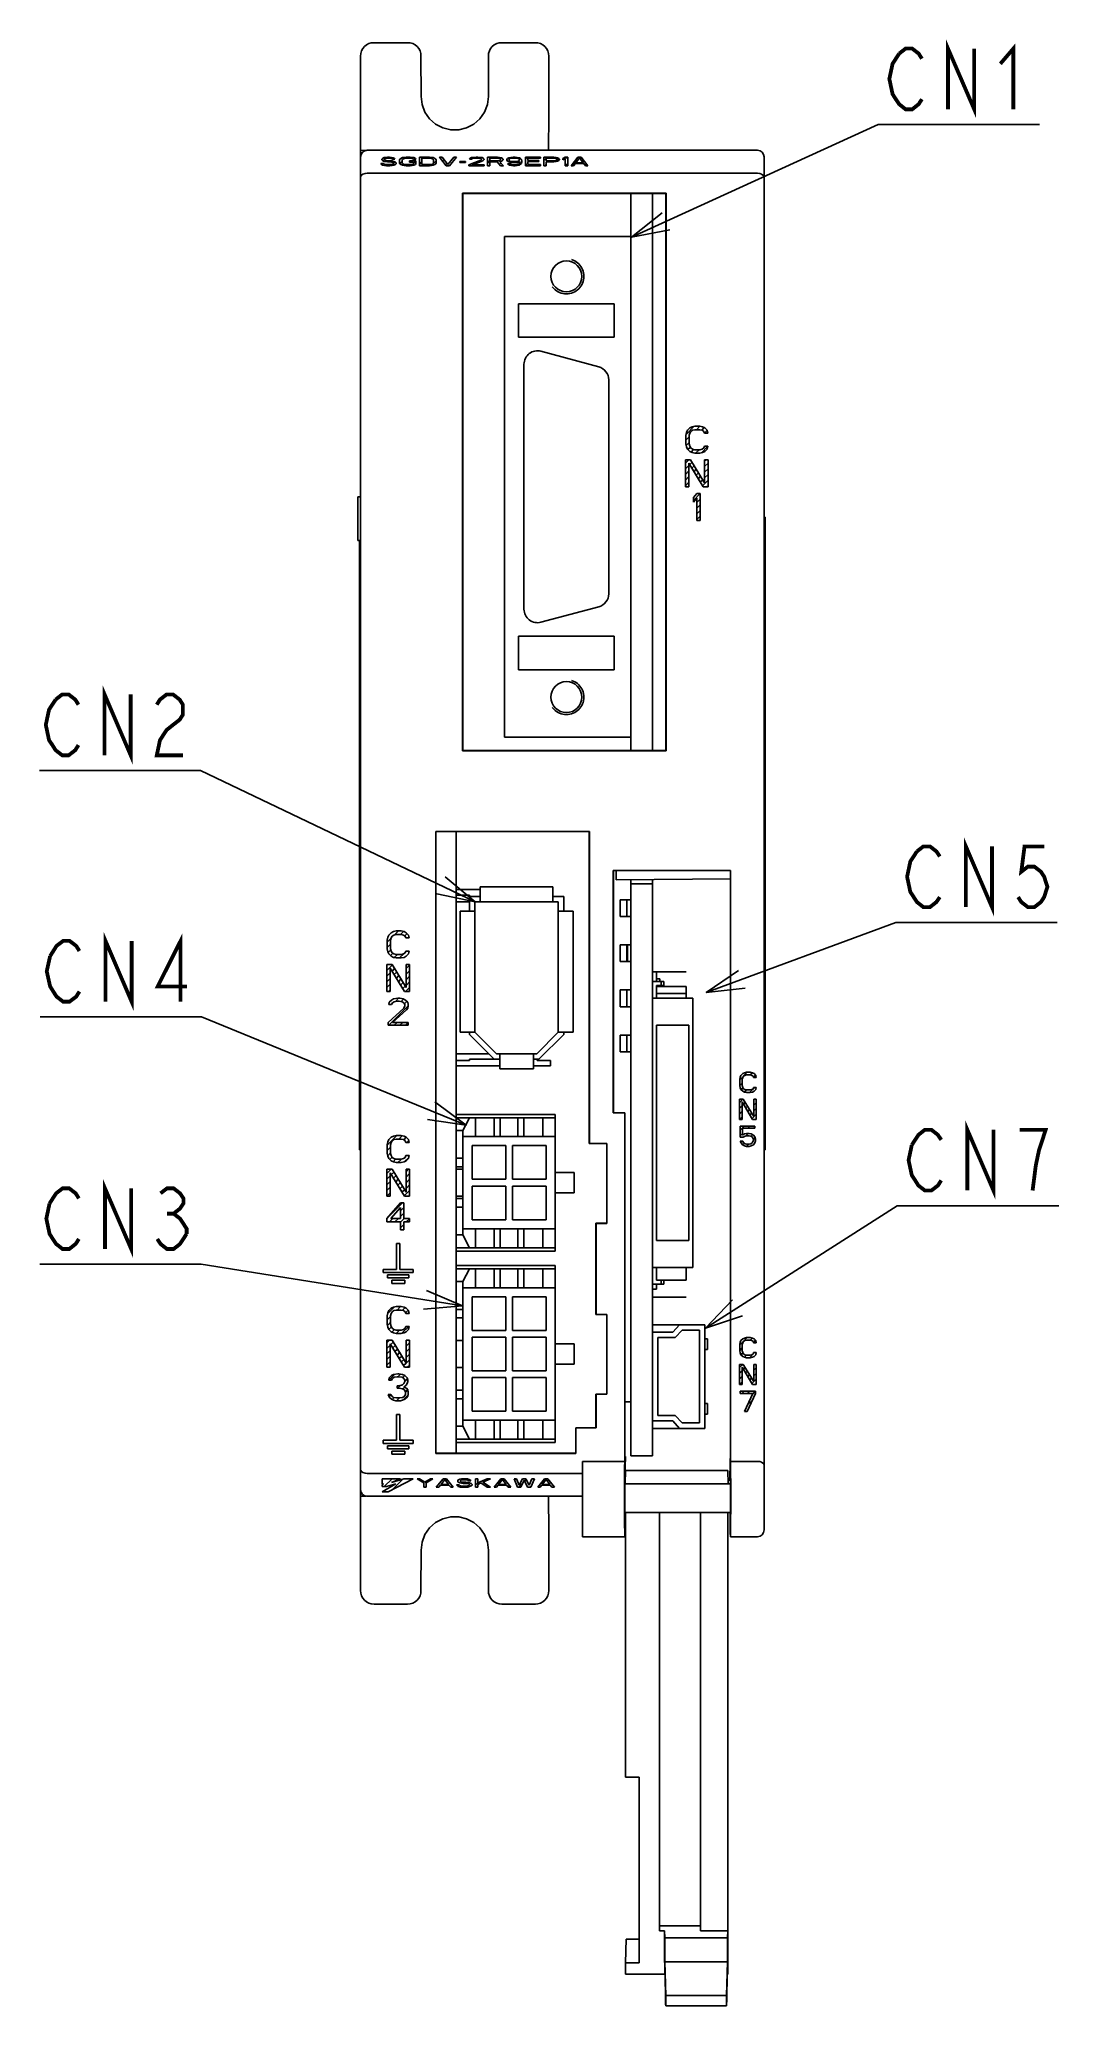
# Model space of a CAD drawing. Extents: x 133 to 209, y 184 to 330.
import ezdxf

# ---------------------------------------------------------------- set-up
doc = ezdxf.new("R2010")
doc.units = 0
doc.header["$LTSCALE"] = 32.5811
doc.header["$MEASUREMENT"] = 0
doc.linetypes.add('HIDDEN', pattern=[0.2, 0.1, -0.1])
doc.layers.get('0').update_dxf_attribs({"linetype": 'CONTINUOUS'})
for name, color, linetype in [('ALL_AXIS', 7, 'CONTINUOUS'), ('ALL_CURVE', 7, 'CONTINUOUS'), ('ALL_FEATURES', 7, 'CONTINUOUS'), ('ALL_NOTE', 7, 'CONTINUOUS'), ('DEFAULT_2', 8, 'HIDDEN')]:
    doc.layers.add(name, color=color, linetype=linetype)

msp = doc.modelspace()

# ---------------------------------------------------------------- linework, layer by layer
at = {"color": 0, "linetype": 'Continuous'}
for p, q in [((158.75, 320.38), (158.78, 320.33)), ((158.93, 320.38), (158.75, 320.38)), ((158.78, 320.33), (158.87, 320.26)), ((158.87, 320.75), (158.84, 320.7)), ((158.84, 320.7), (158.84, 320.64)), ((158.84, 320.64), (158.87, 320.59)), ((159, 320.81), (158.87, 320.75)), ((158.87, 320.59), (159, 320.53)), ((158.87, 320.26), (159.03, 320.22)), ((158.9, 320.58), (159.16, 320.84)), ((158.97, 320.34), (158.93, 320.38)), ((159.06, 320.3), (158.97, 320.34)), ((159.12, 320.83), (159, 320.81)), ((159, 320.53), (159.12, 320.51)), ((159.03, 320.68), (159.06, 320.72)), ((159.03, 320.66), (159.03, 320.68)), ((159.06, 320.62), (159.03, 320.66)), ((159.03, 320.22), (159.18, 320.21)), ((159.04, 320.22), (159.12, 320.3)), ((159.06, 320.72), (159.15, 320.75)), ((159.15, 320.59), (159.06, 320.62)), ((159.18, 320.29), (159.06, 320.3)), ((159.25, 320.85), (159.12, 320.83)), ((159.12, 320.51), (159.25, 320.49)), ((159.15, 320.75), (159.25, 320.76)), ((159.25, 320.57), (159.15, 320.59)), ((159.43, 320.29), (159.18, 320.29)), ((159.18, 320.21), (159.43, 320.21)), ((159.4, 320.85), (159.25, 320.85)), ((159.25, 320.76), (159.43, 320.76)), ((159.43, 320.57), (159.25, 320.57)), ((159.25, 320.49), (159.43, 320.49)), ((159.31, 320.49), (159.39, 320.57)), ((159.56, 320.83), (159.4, 320.85)), ((159.43, 320.76), (159.53, 320.75)), ((159.59, 320.56), (159.43, 320.57)), ((159.43, 320.49), (159.56, 320.48)), ((159.56, 320.3), (159.43, 320.29)), ((159.43, 320.21), (159.59, 320.22)), ((159.53, 320.75), (159.59, 320.72)), ((159.53, 320.22), (159.64, 320.33)), ((159.68, 320.79), (159.56, 320.83)), ((159.56, 320.74), (159.63, 320.81)), ((159.56, 320.48), (159.65, 320.45)), ((159.65, 320.33), (159.56, 320.3)), ((159.59, 320.72), (159.62, 320.7)), ((159.72, 320.53), (159.59, 320.56)), ((159.59, 320.22), (159.72, 320.25)), ((159.62, 320.7), (159.81, 320.7)), ((159.65, 320.45), (159.72, 320.41)), ((159.72, 320.37), (159.65, 320.33)), ((159.78, 320.74), (159.68, 320.79)), ((159.84, 320.48), (159.72, 320.53)), ((159.72, 320.4), (159.81, 320.49)), ((159.72, 320.41), (159.72, 320.37)), ((159.72, 320.25), (159.84, 320.3)), ((159.81, 320.7), (159.78, 320.74)), ((159.9, 320.43), (159.84, 320.48)), ((159.84, 320.3), (159.9, 320.36)), ((159.9, 320.36), (159.9, 320.43)), ((160.15, 320.63), (160.18, 320.7)), ((160.15, 320.43), (160.15, 320.63)), ((160.18, 320.36), (160.15, 320.43)), ((160.18, 320.7), (160.25, 320.75)), ((160.18, 320.37), (160.34, 320.53)), ((160.25, 320.3), (160.18, 320.36)), ((160.25, 320.75), (160.37, 320.81)), ((160.37, 320.25), (160.25, 320.3)), ((160.37, 320.68), (160.34, 320.63)), ((160.34, 320.63), (160.34, 320.43)), ((160.34, 320.43), (160.37, 320.37)), ((160.37, 320.81), (160.5, 320.83)), ((160.43, 320.72), (160.37, 320.68)), ((160.37, 320.37), (160.43, 320.33)), ((160.5, 320.22), (160.37, 320.25)), ((160.53, 320.75), (160.43, 320.72)), ((160.43, 320.33), (160.53, 320.3)), ((160.5, 320.83), (160.65, 320.85)), ((160.65, 320.21), (160.5, 320.22)), ((160.65, 320.76), (160.53, 320.75)), ((160.53, 320.22), (160.61, 320.3)), ((160.53, 320.3), (160.65, 320.29)), ((160.57, 320.76), (160.66, 320.85)), ((160.65, 320.85), (160.93, 320.85)), ((160.93, 320.76), (160.65, 320.76)), ((160.65, 320.29), (160.93, 320.29)), ((160.93, 320.21), (160.65, 320.21)), ((160.9, 320.48), (160.9, 320.56)), ((160.9, 320.56), (161.37, 320.56)), ((161.18, 320.48), (160.9, 320.48)), ((160.93, 320.85), (161.09, 320.83)), ((161.06, 320.75), (160.93, 320.76)), ((160.93, 320.29), (161.06, 320.3)), ((161.09, 320.22), (160.93, 320.21)), ((161.03, 320.22), (161.13, 320.33)), ((161.06, 320.75), (161.13, 320.82)), ((161.15, 320.72), (161.06, 320.75)), ((161.06, 320.3), (161.15, 320.33)), ((161.09, 320.83), (161.22, 320.81)), ((161.22, 320.25), (161.09, 320.22)), ((161.18, 320.68), (161.15, 320.72)), ((161.15, 320.33), (161.18, 320.37)), ((161.37, 320.68), (161.18, 320.68)), ((161.18, 320.37), (161.37, 320.56)), ((161.18, 320.37), (161.18, 320.48)), ((161.22, 320.81), (161.34, 320.75)), ((161.34, 320.3), (161.22, 320.25)), ((161.34, 320.75), (161.37, 320.68)), ((161.37, 320.36), (161.34, 320.3)), ((161.37, 320.56), (161.37, 320.36)), ((161.62, 320.81), (161.66, 320.85)), ((161.62, 320.21), (161.62, 320.85)), ((161.62, 320.85), (162.37, 320.85)), ((161.62, 320.31), (161.81, 320.5)), ((162.37, 320.21), (161.62, 320.21)), ((161.81, 320.29), (161.81, 320.76)), ((161.81, 320.76), (162.37, 320.76)), ((162.37, 320.29), (161.81, 320.29)), ((162.01, 320.21), (162.1, 320.29)), ((162.07, 320.76), (162.15, 320.85)), ((162.37, 320.85), (162.53, 320.83)), ((162.37, 320.76), (162.5, 320.75)), ((162.5, 320.3), (162.37, 320.29)), ((162.53, 320.22), (162.37, 320.21)), ((162.5, 320.75), (162.59, 320.72)), ((162.59, 320.33), (162.5, 320.3)), ((162.52, 320.22), (162.87, 320.57)), ((162.53, 320.83), (162.65, 320.81)), ((162.65, 320.25), (162.53, 320.22)), ((162.54, 320.74), (162.62, 320.81)), ((162.59, 320.72), (162.65, 320.68)), ((162.65, 320.37), (162.59, 320.33)), ((162.65, 320.81), (162.78, 320.75)), ((162.65, 320.68), (162.68, 320.63)), ((162.68, 320.43), (162.65, 320.37)), ((162.78, 320.3), (162.65, 320.25)), ((162.68, 320.63), (162.68, 320.43)), ((162.78, 320.75), (162.84, 320.7)), ((162.84, 320.36), (162.78, 320.3)), ((162.84, 320.7), (162.87, 320.63)), ((162.87, 320.43), (162.84, 320.36)), ((162.87, 320.63), (162.87, 320.43)), ((163.62, 320.21), (163.12, 320.85)), ((163.12, 320.85), (163.31, 320.85)), ((163.13, 320.83), (163.15, 320.85)), ((163.31, 320.85), (163.75, 320.29)), ((163.35, 320.55), (163.46, 320.66)), ((163.57, 320.27), (163.68, 320.38)), ((163.87, 320.21), (163.62, 320.21)), ((163.75, 320.29), (164.18, 320.85)), ((164.37, 320.85), (163.87, 320.21)), ((164.18, 320.85), (164.37, 320.85)), ((164.62, 320.44), (164.62, 320.51)), ((164.62, 320.51), (165.06, 320.51)), ((165.06, 320.44), (164.62, 320.44)), ((164.73, 320.44), (164.8, 320.51)), ((165.06, 320.51), (165.06, 320.44)), ((165.31, 320.28), (166.18, 320.62)), ((165.31, 320.21), (165.31, 320.28)), ((166.43, 320.21), (165.31, 320.21)), ((165.34, 320.7), (165.37, 320.75)), ((165.5, 320.7), (165.34, 320.7)), ((165.37, 320.75), (165.5, 320.81)), ((165.49, 320.7), (165.62, 320.83)), ((165.5, 320.81), (165.62, 320.83)), ((165.56, 320.74), (165.5, 320.7)), ((165.5, 320.21), (165.57, 320.28)), ((165.65, 320.76), (165.56, 320.74)), ((166.34, 320.57), (165.56, 320.28)), ((165.56, 320.28), (166.43, 320.28)), ((165.57, 320.28), (165.73, 320.44)), ((165.62, 320.83), (165.84, 320.85)), ((165.81, 320.78), (165.65, 320.76)), ((165.93, 320.78), (165.81, 320.78)), ((165.84, 320.85), (165.97, 320.85)), ((166.09, 320.76), (165.93, 320.78)), ((165.97, 320.85), (166.15, 320.83)), ((166, 320.21), (166.06, 320.28)), ((166.06, 320.77), (166.12, 320.83)), ((166.18, 320.74), (166.09, 320.76)), ((166.15, 320.83), (166.28, 320.81)), ((166.25, 320.7), (166.18, 320.74)), ((166.18, 320.62), (166.25, 320.67)), ((166.25, 320.67), (166.25, 320.7)), ((166.28, 320.81), (166.4, 320.75)), ((166.4, 320.62), (166.34, 320.57)), ((166.4, 320.75), (166.43, 320.7)), ((166.43, 320.67), (166.4, 320.62)), ((166.4, 320.62), (166.4, 320.62)), ((166.43, 320.7), (166.43, 320.67)), ((166.43, 320.28), (166.43, 320.21)), ((166.68, 320.85), (166.68, 320.21)), ((167.43, 320.85), (166.68, 320.85)), ((166.68, 320.4), (166.87, 320.59)), ((166.68, 320.21), (166.87, 320.21)), ((166.87, 320.78), (166.87, 320.57)), ((167.47, 320.78), (166.87, 320.78)), ((166.87, 320.57), (167.47, 320.57)), ((166.87, 320.21), (166.87, 320.49)), ((166.87, 320.49), (167.4, 320.49)), ((167.06, 320.78), (167.13, 320.85)), ((167.28, 320.49), (167.36, 320.57)), ((167.4, 320.49), (167.65, 320.21)), ((167.59, 320.83), (167.43, 320.85)), ((167.56, 320.76), (167.47, 320.78)), ((167.47, 320.57), (167.56, 320.59)), ((167.55, 320.77), (167.61, 320.83)), ((167.62, 320.74), (167.56, 320.76)), ((167.56, 320.59), (167.62, 320.62)), ((167.58, 320.3), (167.69, 320.41)), ((167.72, 320.79), (167.59, 320.83)), ((167.59, 320.52), (167.72, 320.55)), ((167.87, 320.21), (167.59, 320.52)), ((167.65, 320.7), (167.62, 320.74)), ((167.62, 320.62), (167.65, 320.66)), ((167.65, 320.66), (167.65, 320.7)), ((167.65, 320.21), (167.87, 320.21)), ((167.81, 320.74), (167.72, 320.79)), ((167.72, 320.55), (167.81, 320.6)), ((167.84, 320.7), (167.81, 320.74)), ((167.81, 320.6), (167.84, 320.64)), ((167.84, 320.64), (167.84, 320.7)), ((168.18, 320.74), (168.12, 320.67)), ((168.12, 320.67), (168.12, 320.62)), ((168.12, 320.62), (168.18, 320.55)), ((168.28, 320.79), (168.18, 320.74)), ((168.18, 320.55), (168.28, 320.49)), ((168.18, 320.36), (168.22, 320.32)), ((168.34, 320.36), (168.18, 320.36)), ((168.22, 320.32), (168.31, 320.26)), ((168.27, 320.5), (168.34, 320.57)), ((168.43, 320.83), (168.28, 320.79)), ((168.31, 320.7), (168.28, 320.66)), ((168.28, 320.66), (168.28, 320.63)), ((168.28, 320.63), (168.31, 320.59)), ((168.28, 320.49), (168.43, 320.45)), ((168.37, 320.74), (168.31, 320.7)), ((168.31, 320.59), (168.37, 320.55)), ((168.31, 320.26), (168.47, 320.22)), ((168.4, 320.32), (168.34, 320.36)), ((168.47, 320.76), (168.37, 320.74)), ((168.37, 320.55), (168.47, 320.52)), ((168.5, 320.29), (168.4, 320.32)), ((168.59, 320.85), (168.43, 320.83)), ((168.43, 320.45), (168.59, 320.44)), ((168.56, 320.78), (168.47, 320.76)), ((168.47, 320.52), (168.56, 320.51)), ((168.47, 320.22), (168.62, 320.21)), ((168.59, 320.28), (168.5, 320.29)), ((168.5, 320.22), (168.56, 320.28)), ((168.56, 320.78), (168.62, 320.85)), ((168.78, 320.78), (168.56, 320.78)), ((168.56, 320.51), (168.78, 320.51)), ((168.75, 320.85), (168.59, 320.85)), ((168.59, 320.44), (168.75, 320.44)), ((168.78, 320.28), (168.59, 320.28)), ((168.62, 320.21), (168.75, 320.21)), ((168.72, 320.44), (168.78, 320.51)), ((168.9, 320.83), (168.75, 320.85)), ((168.75, 320.44), (168.9, 320.45)), ((168.75, 320.21), (168.9, 320.22)), ((168.87, 320.76), (168.78, 320.78)), ((168.78, 320.51), (168.87, 320.52)), ((168.87, 320.29), (168.78, 320.28)), ((168.97, 320.74), (168.87, 320.76)), ((168.87, 320.52), (168.97, 320.55)), ((168.97, 320.32), (168.87, 320.29)), ((169.06, 320.79), (168.9, 320.83)), ((168.9, 320.45), (169.09, 320.51)), ((168.9, 320.22), (169.06, 320.26)), ((169.03, 320.7), (168.97, 320.74)), ((168.97, 320.55), (169.03, 320.59)), ((169.03, 320.36), (168.97, 320.32)), ((169, 320.72), (169.07, 320.79)), ((169.06, 320.66), (169.03, 320.7)), ((169.03, 320.59), (169.06, 320.63)), ((169.03, 320.26), (169.24, 320.47)), ((169.06, 320.4), (169.03, 320.36)), ((169.15, 320.74), (169.06, 320.79)), ((169.06, 320.63), (169.06, 320.66)), ((169.09, 320.48), (169.06, 320.4)), ((169.06, 320.26), (169.15, 320.32)), ((169.09, 320.51), (169.09, 320.48)), ((169.22, 320.67), (169.15, 320.74)), ((169.15, 320.32), (169.22, 320.38)), ((169.25, 320.57), (169.22, 320.67)), ((169.22, 320.38), (169.25, 320.48)), ((169.25, 320.48), (169.25, 320.57)), ((169.5, 320.72), (169.62, 320.85)), ((169.5, 320.21), (169.5, 320.85)), ((169.5, 320.85), (170.62, 320.85)), ((169.5, 320.22), (169.68, 320.41)), ((170.62, 320.21), (169.5, 320.21)), ((169.68, 320.76), (169.68, 320.59)), ((170.62, 320.76), (169.68, 320.76)), ((169.68, 320.59), (170.5, 320.59)), ((169.68, 320.51), (169.68, 320.29)), ((170.5, 320.51), (169.68, 320.51)), ((169.68, 320.29), (170.62, 320.29)), ((169.78, 320.51), (169.86, 320.59)), ((169.98, 320.21), (170.06, 320.29)), ((170.04, 320.76), (170.12, 320.85)), ((170.28, 320.51), (170.36, 320.59)), ((170.48, 320.21), (170.56, 320.29)), ((170.5, 320.59), (170.5, 320.51)), ((170.53, 320.76), (170.62, 320.85)), ((170.62, 320.85), (170.62, 320.76)), ((170.62, 320.29), (170.62, 320.21)), ((170.87, 320.6), (171.11, 320.85)), ((170.87, 320.21), (170.87, 320.85)), ((170.87, 320.85), (171.62, 320.85)), ((171.06, 320.21), (170.87, 320.21)), ((170.97, 320.21), (171.06, 320.29)), ((171.06, 320.78), (171.06, 320.57)), ((171.65, 320.78), (171.06, 320.78)), ((171.06, 320.57), (171.65, 320.57)), ((171.06, 320.49), (171.06, 320.21)), ((171.62, 320.49), (171.06, 320.49)), ((171.26, 320.49), (171.34, 320.57)), ((171.54, 320.78), (171.61, 320.85)), ((171.62, 320.85), (171.78, 320.83)), ((171.78, 320.51), (171.62, 320.49)), ((171.75, 320.76), (171.65, 320.78)), ((171.65, 320.57), (171.75, 320.59)), ((171.81, 320.74), (171.75, 320.76)), ((171.75, 320.59), (171.81, 320.62)), ((171.77, 320.51), (172, 320.74)), ((171.78, 320.83), (171.9, 320.79)), ((171.9, 320.55), (171.78, 320.51)), ((171.84, 320.7), (171.81, 320.74)), ((171.81, 320.62), (171.84, 320.66)), ((171.84, 320.66), (171.84, 320.7)), ((171.9, 320.79), (172, 320.74)), ((172, 320.6), (171.9, 320.55)), ((172, 320.74), (172.03, 320.7)), ((172.03, 320.64), (172, 320.6)), ((172.03, 320.7), (172.03, 320.64)), ((172.28, 320.75), (172.47, 320.85)), ((172.28, 320.64), (172.28, 320.75)), ((172.47, 320.74), (172.28, 320.64)), ((172.47, 320.7), (172.61, 320.85)), ((172.47, 320.85), (172.65, 320.85)), ((172.47, 320.21), (172.47, 320.74)), ((172.47, 320.21), (172.65, 320.39)), ((172.65, 320.21), (172.47, 320.21)), ((172.65, 320.85), (172.65, 320.21)), ((172.9, 320.21), (173.4, 320.85)), ((173.09, 320.21), (172.9, 320.21)), ((172.97, 320.21), (173.46, 320.7)), ((173.22, 320.37), (173.09, 320.21)), ((173.84, 320.37), (173.22, 320.37)), ((173.25, 320.43), (173.53, 320.79)), ((173.81, 320.43), (173.25, 320.43)), ((173.4, 320.85), (173.65, 320.85)), ((173.53, 320.79), (173.81, 320.43)), ((173.54, 320.78), (173.6, 320.85)), ((173.63, 320.37), (173.68, 320.43)), ((173.65, 320.85), (174.15, 320.21)), ((173.75, 320.5), (173.85, 320.6)), ((173.97, 320.21), (173.84, 320.37)), ((173.96, 320.21), (174.07, 320.32)), ((174.15, 320.21), (173.97, 320.21)), ((179.25, 260.33), (179.25, 259.61)), ((179.25, 259.81), (179.5, 259.81)), ((179.5, 259.81), (179.5, 259.61)), ((179.5, 259.31), (179.5, 259.23)), ((178.95, 236.76), (179.25, 236.76)), ((179.25, 237.11), (179.25, 236.76)), ((177.35, 228.39), (176.95, 228.39))]:
    msp.add_line(p, q, dxfattribs=at)
at = {"color": 7, "linetype": 'Continuous'}
for p, q in [((178.95, 260.33), (181.45, 260.33)), ((179.25, 259.23), (181.45, 259.23)), ((179.25, 258.72), (181.45, 258.72)), ((181.45, 259.23), (181.45, 258.36)), ((181.45, 238.36), (181.45, 237.41)), ((179.8, 237.41), (181.45, 237.41)), ((178.95, 236.16), (181.45, 236.16)), ((176.95, 200.49), (176.95, 220.16)), ((176.95, 200.49), (177.95, 200.49)), ((177.95, 200.49), (177.95, 186.7)), ((177, 188.46), (176.95, 186.7)), ((177, 188.46), (177.95, 188.46)), ((176.95, 186.7), (177.95, 186.7)), ((176.95, 185.86), (176.95, 186.7)), ((179.88, 185.86), (176.95, 185.86)), ((184.55, 185.86), (184.51, 185.86))]:
    msp.add_line(p, q, dxfattribs=at)
at = {"layer": 'ALL_AXIS', "color": 0, "linetype": 'Continuous'}
for p, q in [((177.35, 276.76), (177.35, 318.15)), ((178.95, 276.76), (178.95, 318.15)), ((169.4, 305.46), (169.4, 287.26)), ((175.7, 288.41), (175.7, 304.3)), ((177.35, 266.86), (177.35, 267.17)), ((178.95, 266.86), (178.95, 267.18)), ((165.54, 233.18), (165.54, 230.68)), ((168.04, 230.68), (168.04, 233.18)), ((168.54, 233.18), (168.54, 230.68)), ((171.04, 230.68), (171.04, 233.18)), ((165.54, 230.68), (168.04, 230.68)), ((168.54, 230.68), (171.04, 230.68))]:
    msp.add_line(p, q, dxfattribs=at)
at = {"layer": 'ALL_AXIS', "color": 7, "linetype": 'Continuous'}
for p, q in [((174.96, 305.27), (170.66, 306.42)), ((170.66, 286.29), (174.96, 287.44)), ((165.54, 247.41), (165.54, 244.91)), ((168.04, 247.41), (165.54, 247.41)), ((168.04, 244.91), (168.04, 247.41)), ((168.54, 247.41), (168.54, 244.91)), ((171.04, 247.41), (168.54, 247.41)), ((171.04, 244.91), (171.04, 247.41)), ((165.54, 244.91), (168.04, 244.91)), ((168.54, 244.91), (171.04, 244.91)), ((165.54, 236.18), (165.54, 233.68)), ((168.04, 236.18), (165.54, 236.18)), ((168.04, 233.68), (168.04, 236.18)), ((168.54, 236.18), (168.54, 233.68)), ((171.04, 236.18), (168.54, 236.18)), ((171.04, 233.68), (171.04, 236.18)), ((165.54, 233.68), (168.04, 233.68)), ((168.04, 233.18), (165.54, 233.18)), ((168.54, 233.68), (171.04, 233.68)), ((171.04, 233.18), (168.54, 233.18)), ((176.93, 222.56), (176.9, 222.56)), ((184.74, 222.56), (184.56, 222.56)), ((184.74, 220.16), (176.9, 220.16))]:
    msp.add_line(p, q, dxfattribs=at)
for centre, start, end in [((170.4, 305.46), 75, 180), ((174.7, 304.3), 0, 75), ((174.7, 288.41), 285, 0), ((170.4, 287.26), 180, 285)]:
    msp.add_arc(centre, 1, start, end, dxfattribs=at)
at = {"layer": 'ALL_CURVE', "color": 0, "linetype": 'Continuous'}
for p, q in [((181.43, 300.18), (181.48, 300.39)), ((181.43, 299.54), (181.43, 300.18)), ((181.43, 299.81), (181.68, 300.06)), ((181.48, 299.32), (181.43, 299.54)), ((181.45, 300.25), (182.05, 300.85)), ((181.46, 299.42), (181.68, 299.65)), ((181.48, 300.39), (181.56, 300.56)), ((181.56, 300.56), (181.73, 300.73)), ((181.73, 300.35), (181.68, 300.18)), ((181.68, 300.18), (181.68, 299.54)), ((181.68, 299.54), (181.73, 299.37)), ((181.73, 300.73), (181.89, 300.81)), ((181.81, 300.47), (181.73, 300.35)), ((181.93, 300.56), (181.81, 300.47)), ((181.89, 300.81), (182.1, 300.86)), ((182.1, 300.6), (181.93, 300.56)), ((182.1, 300.86), (182.48, 300.86)), ((182.48, 300.6), (182.1, 300.6)), ((182.22, 300.6), (182.48, 300.86)), ((182.48, 300.86), (182.68, 300.81)), ((182.64, 300.56), (182.48, 300.6)), ((182.61, 300.57), (182.8, 300.76)), ((182.77, 300.47), (182.64, 300.56)), ((182.68, 300.81), (182.85, 300.73)), ((182.81, 300.35), (182.77, 300.47)), ((182.81, 300.35), (183.02, 300.56)), ((183.06, 300.35), (182.81, 300.35)), ((182.85, 300.73), (183.02, 300.56)), ((183.02, 300.56), (183.06, 300.35)), ((181.41, 298.12), (181.65, 298.36)), ((181.41, 296.36), (181.41, 298.36)), ((181.41, 298.36), (181.79, 298.36)), ((181.56, 299.15), (181.48, 299.32)), ((181.73, 298.98), (181.56, 299.15)), ((181.59, 299.13), (181.77, 299.31)), ((181.66, 298.1), (181.66, 296.36)), ((182.71, 296.36), (181.66, 298.1)), ((181.72, 298.01), (181.9, 298.18)), ((181.73, 299.37), (181.81, 299.24)), ((181.89, 298.9), (181.73, 298.98)), ((181.79, 298.36), (182.83, 296.65)), ((181.81, 299.24), (181.93, 299.15)), ((181.82, 298.94), (182.01, 299.13)), ((182.1, 298.86), (181.89, 298.9)), ((181.93, 299.15), (182.1, 299.11)), ((182.1, 299.11), (182.48, 299.11)), ((182.48, 298.86), (182.1, 298.86)), ((182.15, 298.86), (182.41, 299.11)), ((182.48, 299.11), (182.64, 299.15)), ((182.68, 298.9), (182.48, 298.86)), ((182.6, 298.88), (183.05, 299.34)), ((182.64, 299.15), (182.77, 299.24)), ((182.85, 298.98), (182.68, 298.9)), ((182.77, 299.24), (182.81, 299.37)), ((182.81, 299.37), (183.06, 299.37)), ((182.83, 298.28), (182.91, 298.36)), ((182.83, 296.65), (182.83, 298.36)), ((182.83, 298.36), (183.08, 298.36)), ((182.83, 297.86), (183.08, 298.11)), ((183.02, 299.15), (182.85, 298.98)), ((183.06, 299.37), (183.02, 299.15)), ((183.08, 298.36), (183.08, 296.36)), ((181.41, 297.7), (181.66, 297.95)), ((181.41, 297.28), (181.66, 297.53)), ((181.41, 296.86), (181.66, 297.11)), ((181.41, 296.44), (181.66, 296.69)), ((181.88, 297.74), (182.05, 297.92)), ((182.03, 297.48), (182.21, 297.66)), ((182.19, 297.22), (182.37, 297.4)), ((182.35, 296.96), (182.53, 297.14)), ((182.5, 296.69), (182.69, 296.88)), ((182.66, 296.43), (183.08, 296.85)), ((182.83, 297.44), (183.08, 297.69)), ((182.83, 297.02), (183.08, 297.27)), ((181.66, 296.36), (181.41, 296.36)), ((182, 295.56), (182.25, 295.86)), ((182, 295.35), (182.5, 295.85)), ((182, 295.22), (182, 295.56)), ((182.25, 295.52), (182, 295.22)), ((182.25, 295.86), (182.5, 295.86)), ((182.25, 293.86), (182.25, 295.52)), ((182.25, 295.18), (182.5, 295.43)), ((182.5, 295.86), (182.5, 293.86)), ((183.08, 296.36), (182.71, 296.36)), ((183, 296.36), (183.08, 296.43)), ((182.25, 294.76), (182.5, 295.01)), ((182.25, 294.34), (182.5, 294.59)), ((182.25, 293.92), (182.5, 294.17)), ((182.5, 293.86), (182.25, 293.86)), ((177.35, 266.86), (177.35, 224.36)), ((178.95, 224.36), (178.95, 266.86)), ((165.75, 265.53), (165.75, 255.83)), ((165.75, 265.53), (171.95, 265.53)), ((171.95, 255.83), (171.95, 265.53)), ((159.28, 262.89), (159.36, 263.06)), ((159.36, 263.06), (159.53, 263.23)), ((159.53, 263.23), (159.69, 263.31)), ((159.61, 262.97), (159.53, 262.85)), ((159.73, 263.06), (159.61, 262.97)), ((159.69, 263.31), (159.9, 263.36)), ((159.9, 263.1), (159.73, 263.06)), ((159.77, 263.07), (160.06, 263.36)), ((159.9, 263.36), (160.28, 263.36)), ((160.28, 263.1), (159.9, 263.1)), ((160.22, 263.1), (160.44, 263.32)), ((160.28, 263.36), (160.48, 263.31)), ((160.44, 263.06), (160.28, 263.1)), ((160.57, 262.97), (160.44, 263.06)), ((160.48, 263.31), (160.65, 263.23)), ((160.53, 263), (160.71, 263.17)), ((160.61, 262.85), (160.57, 262.97)), ((160.65, 263.23), (160.82, 263.06)), ((160.82, 263.06), (160.86, 262.85)), ((159.23, 262.68), (159.28, 262.89)), ((159.23, 262.53), (159.52, 262.82)), ((159.23, 262.04), (159.23, 262.68)), ((159.23, 262.12), (159.48, 262.37)), ((159.28, 261.82), (159.23, 262.04)), ((159.36, 261.65), (159.28, 261.82)), ((159.3, 261.77), (159.5, 261.96)), ((159.53, 261.48), (159.36, 261.65)), ((159.53, 262.85), (159.48, 262.68)), ((159.48, 262.68), (159.48, 262.04)), ((159.48, 262.04), (159.53, 261.87)), ((159.48, 261.53), (159.66, 261.7)), ((159.53, 261.87), (159.61, 261.74)), ((159.69, 261.4), (159.53, 261.48)), ((159.61, 261.74), (159.73, 261.65)), ((159.73, 261.65), (159.9, 261.61)), ((159.76, 261.38), (159.99, 261.61)), ((159.9, 261.61), (160.28, 261.61)), ((160.15, 261.36), (160.46, 261.67)), ((160.28, 261.61), (160.44, 261.65)), ((160.44, 261.65), (160.57, 261.74)), ((160.65, 261.48), (160.48, 261.4)), ((160.57, 261.74), (160.61, 261.87)), ((160.58, 261.79), (160.66, 261.87)), ((160.86, 262.85), (160.61, 262.85)), ((160.61, 261.87), (160.86, 261.87)), ((160.82, 261.65), (160.65, 261.48)), ((160.8, 262.85), (160.85, 262.89)), ((160.86, 261.87), (160.82, 261.65)), ((159.21, 258.86), (159.21, 260.86)), ((159.21, 260.84), (159.23, 260.86)), ((159.21, 260.86), (159.59, 260.86)), ((159.21, 260.42), (159.61, 260.82)), ((159.21, 260), (159.46, 260.25)), ((159.46, 260.6), (159.46, 258.86)), ((160.51, 258.86), (159.46, 260.6)), ((159.59, 260.86), (160.63, 259.15)), ((159.59, 260.38), (159.77, 260.56)), ((159.9, 261.36), (159.69, 261.4)), ((159.75, 260.12), (159.93, 260.3)), ((160.28, 261.36), (159.9, 261.36)), ((159.91, 259.86), (160.09, 260.04)), ((160.48, 261.4), (160.28, 261.36)), ((160.63, 259.15), (160.63, 260.86)), ((160.63, 260.86), (160.88, 260.86)), ((160.63, 260.58), (160.88, 260.83)), ((160.63, 260.16), (160.88, 260.41)), ((160.88, 260.86), (160.88, 258.86)), ((159.21, 259.58), (159.46, 259.83)), ((159.21, 259.16), (159.46, 259.41)), ((159.46, 258.86), (159.21, 258.86)), ((159.33, 258.86), (159.46, 258.99)), ((160.06, 259.59), (160.25, 259.78)), ((160.22, 259.33), (160.41, 259.52)), ((160.38, 259.07), (160.57, 259.26)), ((160.88, 258.86), (160.51, 258.86)), ((160.58, 258.86), (160.88, 259.15)), ((160.63, 259.74), (160.88, 259.99)), ((160.63, 259.32), (160.88, 259.57)), ((159.3, 256.57), (160.46, 257.63)), ((159.34, 257.89), (159.38, 258.06)), ((159.55, 257.89), (159.34, 257.89)), ((159.34, 256.36), (160.8, 257.81)), ((159.38, 258.06), (159.55, 258.23)), ((159.55, 258.23), (159.71, 258.31)), ((159.63, 258.02), (159.55, 257.89)), ((159.76, 258.1), (159.63, 258.02)), ((160.67, 257.51), (159.63, 256.57)), ((159.71, 258.31), (160.01, 258.36)), ((159.96, 258.14), (159.76, 258.1)), ((159.85, 258.12), (160.08, 258.36)), ((160.13, 258.14), (159.96, 258.14)), ((160.01, 258.36), (160.17, 258.36)), ((160.34, 258.1), (160.13, 258.14)), ((160.17, 258.36), (160.42, 258.31)), ((160.26, 258.12), (160.45, 258.3)), ((160.46, 258.02), (160.34, 258.1)), ((160.42, 258.31), (160.59, 258.23)), ((160.55, 257.89), (160.46, 258.02)), ((160.46, 257.63), (160.55, 257.8)), ((160.51, 257.95), (160.69, 258.13)), ((160.55, 257.8), (160.55, 257.89)), ((160.59, 258.23), (160.76, 258.06)), ((160.76, 257.63), (160.67, 257.51)), ((160.76, 258.06), (160.8, 257.89)), ((160.8, 257.8), (160.76, 257.63)), ((160.8, 257.89), (160.8, 257.8)), ((159.3, 256.36), (159.3, 256.57)), ((160.8, 256.36), (159.3, 256.36)), ((159.63, 256.57), (160.8, 256.57)), ((159.76, 256.36), (159.97, 256.57)), ((160.18, 256.36), (160.39, 256.57)), ((160.6, 256.36), (160.8, 256.56)), ((160.8, 256.57), (160.8, 256.36)), ((167.35, 254.23), (165.75, 255.83)), ((171.95, 255.83), (170.35, 254.23)), ((170.35, 254.23), (167.35, 254.23)), ((185.44, 252.3), (186, 252.86)), ((185.44, 252.35), (185.47, 252.51)), ((185.44, 251.87), (185.44, 252.35)), ((185.44, 251.88), (185.63, 252.06)), ((185.47, 251.71), (185.44, 251.87)), ((185.47, 252.51), (185.53, 252.63)), ((185.53, 251.58), (185.47, 251.71)), ((185.66, 251.45), (185.53, 251.58)), ((185.55, 251.57), (185.68, 251.7)), ((185.66, 252.47), (185.63, 252.35)), ((185.63, 252.35), (185.63, 251.87)), ((185.63, 251.87), (185.66, 251.74)), ((185.72, 252.57), (185.66, 252.47)), ((185.66, 251.74), (185.72, 251.64)), ((185.78, 251.39), (185.66, 251.45)), ((185.72, 251.64), (185.81, 251.58)), ((185.94, 251.36), (185.78, 251.39)), ((185.79, 251.39), (185.95, 251.55)), ((185.81, 251.58), (185.94, 251.55)), ((185.94, 251.55), (186.22, 251.55)), ((186.22, 251.36), (185.94, 251.36)), ((186.17, 251.36), (186.56, 251.74)), ((186.22, 251.55), (186.34, 251.58)), ((186.38, 251.39), (186.22, 251.36)), ((186.34, 251.58), (186.44, 251.64)), ((186.5, 251.45), (186.38, 251.39)), ((186.47, 252.47), (186.44, 252.57)), ((186.44, 251.64), (186.47, 251.74)), ((186.47, 252.48), (186.62, 252.64)), ((186.66, 252.47), (186.47, 252.47)), ((186.47, 251.74), (186.66, 251.74)), ((186.63, 251.58), (186.5, 251.45)), ((186.63, 252.63), (186.66, 252.47)), ((186.66, 251.74), (186.63, 251.58)), ((185.42, 249.36), (185.42, 250.86)), ((185.42, 250.6), (185.67, 250.86)), ((185.42, 250.86), (185.7, 250.86)), ((185.42, 250.19), (185.61, 250.37)), ((185.42, 249.77), (185.61, 249.95)), ((185.61, 250.66), (185.61, 249.36)), ((186.39, 249.36), (185.61, 250.66)), ((185.7, 250.86), (186.48, 249.58)), ((185.72, 250.48), (185.85, 250.61)), ((185.88, 250.22), (186.01, 250.35)), ((186.03, 249.96), (186.17, 250.09)), ((186.19, 249.69), (186.33, 249.83)), ((186.48, 249.58), (186.48, 250.86)), ((186.48, 250.83), (186.51, 250.86)), ((186.48, 250.86), (186.67, 250.86)), ((186.48, 250.41), (186.67, 250.6)), ((186.48, 249.99), (186.67, 250.18)), ((186.67, 250.86), (186.67, 249.36)), ((185.61, 249.36), (185.42, 249.36)), ((185.43, 249.36), (185.61, 249.53)), ((185.48, 248.86), (185.48, 248.03)), ((185.48, 248.57), (185.77, 248.86)), ((186.55, 248.86), (185.48, 248.86)), ((185.64, 248.19), (185.64, 248.7)), ((185.64, 248.7), (186.55, 248.7)), ((186.03, 248.7), (186.19, 248.86)), ((186.35, 249.43), (186.67, 249.76)), ((186.67, 249.36), (186.39, 249.36)), ((186.45, 248.7), (186.55, 248.8)), ((186.55, 248.7), (186.55, 248.86)), ((159.23, 247.45), (159.94, 248.16)), ((159.23, 247.48), (159.28, 247.69)), ((159.23, 246.84), (159.23, 247.48)), ((159.23, 247.04), (159.48, 247.29)), ((159.28, 247.69), (159.36, 247.86)), ((159.36, 247.86), (159.53, 248.03)), ((159.53, 247.65), (159.48, 247.48)), ((159.48, 247.48), (159.48, 246.84)), ((159.53, 248.03), (159.69, 248.11)), ((159.61, 247.77), (159.53, 247.65)), ((159.73, 247.86), (159.61, 247.77)), ((159.69, 248.11), (159.9, 248.16)), ((159.9, 247.9), (159.73, 247.86)), ((159.9, 248.16), (160.28, 248.16)), ((160.28, 247.9), (159.9, 247.9)), ((160.1, 247.9), (160.34, 248.14)), ((160.28, 248.16), (160.48, 248.11)), ((160.44, 247.86), (160.28, 247.9)), ((160.57, 247.77), (160.44, 247.86)), ((160.46, 247.84), (160.65, 248.03)), ((160.48, 248.11), (160.65, 248.03)), ((160.61, 247.65), (160.57, 247.77)), ((160.86, 247.65), (160.61, 247.65)), ((160.65, 248.03), (160.82, 247.86)), ((160.68, 247.65), (160.83, 247.79)), ((160.82, 247.86), (160.86, 247.65)), ((185.48, 248.15), (185.64, 248.31)), ((185.48, 248.03), (185.7, 248.03)), ((185.48, 247.74), (185.55, 247.61)), ((185.67, 247.74), (185.48, 247.74)), ((185.49, 247.74), (185.49, 247.74)), ((185.55, 247.61), (185.64, 247.48)), ((185.8, 248.28), (185.64, 248.19)), ((185.64, 247.48), (185.8, 247.39)), ((185.65, 247.48), (185.76, 247.59)), ((185.73, 247.61), (185.67, 247.74)), ((185.7, 248.03), (185.83, 248.12)), ((185.83, 247.55), (185.73, 247.61)), ((185.95, 248.31), (185.8, 248.28)), ((185.8, 247.39), (185.95, 247.36)), ((185.83, 248.12), (185.95, 248.15)), ((185.95, 247.52), (185.83, 247.55)), ((185.89, 248.14), (186.06, 248.31)), ((186.14, 248.31), (185.95, 248.31)), ((185.95, 248.15), (186.14, 248.15)), ((185.95, 247.36), (186.1, 247.52)), ((186.14, 247.52), (185.95, 247.52)), ((185.95, 247.36), (186.14, 247.36)), ((186.3, 248.28), (186.14, 248.31)), ((186.14, 248.15), (186.27, 248.12)), ((186.27, 247.55), (186.14, 247.52)), ((186.14, 247.36), (186.3, 247.39)), ((186.27, 248.12), (186.36, 248.06)), ((186.36, 247.61), (186.27, 247.55)), ((186.28, 248.11), (186.39, 248.22)), ((186.45, 248.19), (186.3, 248.28)), ((186.3, 247.39), (186.45, 247.48)), ((186.36, 248.06), (186.42, 247.96)), ((186.42, 247.71), (186.36, 247.61)), ((186.42, 247.96), (186.45, 247.87)), ((186.45, 247.8), (186.42, 247.71)), ((186.55, 248.06), (186.45, 248.19)), ((186.45, 247.87), (186.57, 247.99)), ((186.45, 247.87), (186.45, 247.8)), ((186.45, 247.48), (186.55, 247.61)), ((186.61, 247.9), (186.55, 248.06)), ((186.55, 247.61), (186.61, 247.77)), ((186.61, 247.77), (186.61, 247.9)), ((159.21, 243.66), (159.21, 245.66)), ((159.21, 245.34), (159.53, 245.66)), ((159.21, 245.66), (159.59, 245.66)), ((159.28, 246.62), (159.23, 246.84)), ((159.27, 246.65), (159.48, 246.87)), ((159.36, 246.45), (159.28, 246.62)), ((159.53, 246.28), (159.36, 246.45)), ((159.42, 246.39), (159.6, 246.56)), ((159.48, 246.84), (159.53, 246.67)), ((159.53, 246.67), (159.61, 246.54)), ((159.69, 246.2), (159.53, 246.28)), ((159.55, 245.26), (159.73, 245.43)), ((159.59, 245.66), (160.63, 243.95)), ((159.61, 246.54), (159.73, 246.45)), ((159.67, 246.21), (159.87, 246.42)), ((159.9, 246.16), (159.69, 246.2)), ((159.73, 246.45), (159.9, 246.41)), ((159.9, 246.41), (160.28, 246.41)), ((160.28, 246.16), (159.9, 246.16)), ((160.03, 246.16), (160.29, 246.41)), ((160.28, 246.41), (160.44, 246.45)), ((160.48, 246.2), (160.28, 246.16)), ((160.44, 246.45), (160.57, 246.54)), ((160.65, 246.28), (160.48, 246.2)), ((160.5, 246.21), (160.84, 246.54)), ((160.57, 246.54), (160.61, 246.67)), ((160.61, 246.67), (160.86, 246.67)), ((160.63, 243.95), (160.63, 245.66)), ((160.63, 245.5), (160.79, 245.66)), ((160.63, 245.66), (160.88, 245.66)), ((160.82, 246.45), (160.65, 246.28)), ((160.86, 246.67), (160.82, 246.45)), ((160.88, 245.66), (160.88, 243.66)), ((159.21, 244.92), (159.46, 245.17)), ((159.21, 244.5), (159.46, 244.75)), ((159.21, 244.08), (159.46, 244.33)), ((159.46, 245.4), (159.46, 243.66)), ((160.51, 243.66), (159.46, 245.4)), ((159.71, 244.99), (159.88, 245.17)), ((159.86, 244.73), (160.04, 244.91)), ((160.02, 244.47), (160.2, 244.65)), ((160.18, 244.21), (160.36, 244.39)), ((160.33, 243.95), (160.52, 244.13)), ((160.49, 243.68), (160.88, 244.07)), ((160.63, 245.08), (160.88, 245.33)), ((160.63, 244.66), (160.88, 244.91)), ((160.63, 244.24), (160.88, 244.49)), ((159.21, 243.66), (159.46, 243.91)), ((159.46, 243.66), (159.21, 243.66)), ((159.21, 242.01), (160.21, 243.16)), ((159.21, 241.99), (160.38, 243.16)), ((159.51, 242.01), (160.21, 242.82)), ((160.21, 243.16), (160.46, 243.16)), ((160.21, 242.82), (160.21, 242.01)), ((160.21, 242.57), (160.46, 242.82)), ((160.46, 243.16), (160.46, 242.01)), ((160.88, 243.66), (160.51, 243.66)), ((159.21, 241.75), (159.21, 242.01)), ((160.21, 241.75), (159.21, 241.75)), ((159.4, 241.75), (159.65, 242.01)), ((160.21, 242.01), (159.51, 242.01)), ((159.81, 241.75), (160.07, 242.01)), ((160.21, 242.15), (160.46, 242.4)), ((160.21, 241.73), (160.49, 242.01)), ((160.21, 241.16), (160.21, 241.75)), ((160.21, 241.31), (160.46, 241.56)), ((160.46, 241.16), (160.21, 241.16)), ((160.46, 242.01), (160.88, 242.01)), ((160.46, 241.75), (160.46, 241.16)), ((160.88, 241.75), (160.46, 241.75)), ((160.65, 241.75), (160.88, 241.98)), ((160.88, 242.01), (160.88, 241.75)), ((159.93, 238.22), (159.93, 240.14)), ((159.93, 240.14), (160.17, 240.14)), ((160.17, 240.14), (160.17, 238.22)), ((158.93, 237.98), (158.93, 238.22)), ((158.93, 238.22), (159.93, 238.22)), ((160.17, 238.22), (161.17, 238.22)), ((161.17, 237.98), (161.17, 238.22)), ((161.17, 237.98), (158.93, 237.98)), ((159.25, 237.82), (159.25, 237.58)), ((160.85, 237.82), (159.25, 237.82)), ((159.25, 237.58), (160.85, 237.58)), ((159.57, 237.42), (159.57, 237.18)), ((160.53, 237.42), (159.57, 237.42)), ((159.57, 237.18), (160.53, 237.18)), ((160.53, 237.18), (160.53, 237.42)), ((160.85, 237.58), (160.85, 237.82)), ((159.26, 234.92), (159.78, 235.43)), ((159.36, 235.16), (159.53, 235.33)), ((159.53, 235.33), (159.69, 235.41)), ((159.69, 235.41), (159.9, 235.46)), ((159.9, 235.2), (159.73, 235.16)), ((159.9, 235.46), (160.28, 235.46)), ((160.28, 235.2), (159.9, 235.2)), ((159.97, 235.2), (160.22, 235.46)), ((160.28, 235.46), (160.48, 235.41)), ((160.44, 235.16), (160.28, 235.2)), ((160.36, 235.18), (160.56, 235.38)), ((160.48, 235.41), (160.65, 235.33)), ((160.59, 234.99), (160.79, 235.19)), ((160.65, 235.33), (160.82, 235.16)), ((159.23, 234.78), (159.28, 234.99)), ((159.23, 234.14), (159.23, 234.78)), ((159.23, 234.47), (159.48, 234.72)), ((159.28, 233.92), (159.23, 234.14)), ((159.25, 234.06), (159.48, 234.3)), ((159.28, 234.99), (159.36, 235.16)), ((159.36, 233.75), (159.28, 233.92)), ((159.36, 233.76), (159.54, 233.94)), ((159.53, 233.58), (159.36, 233.75)), ((159.53, 234.95), (159.48, 234.78)), ((159.48, 234.78), (159.48, 234.14)), ((159.48, 234.14), (159.53, 233.97)), ((159.61, 235.07), (159.53, 234.95)), ((159.53, 233.97), (159.61, 233.84)), ((159.58, 233.56), (159.77, 233.75)), ((159.73, 235.16), (159.61, 235.07)), ((159.61, 233.84), (159.73, 233.75)), ((159.73, 233.75), (159.9, 233.71)), ((160.28, 233.71), (160.44, 233.75)), ((160.33, 233.47), (160.83, 233.97)), ((160.57, 235.07), (160.44, 235.16)), ((160.44, 233.75), (160.57, 233.84)), ((160.61, 234.95), (160.57, 235.07)), ((160.57, 233.84), (160.61, 233.97)), ((160.86, 234.95), (160.61, 234.95)), ((160.61, 233.97), (160.86, 233.97)), ((160.82, 233.75), (160.65, 233.58)), ((160.82, 235.16), (160.86, 234.95)), ((160.86, 233.97), (160.82, 233.75)), ((159.21, 230.96), (159.21, 232.96)), ((159.21, 232.96), (159.59, 232.96)), ((159.21, 232.77), (159.4, 232.96)), ((159.21, 232.35), (159.46, 232.6)), ((160.51, 230.96), (159.46, 232.7)), ((159.46, 232.7), (159.46, 230.96)), ((159.5, 232.64), (159.67, 232.82)), ((159.69, 233.5), (159.53, 233.58)), ((159.59, 232.96), (160.63, 231.25)), ((159.66, 232.38), (159.83, 232.56)), ((159.9, 233.46), (159.69, 233.5)), ((159.81, 232.12), (159.99, 232.3)), ((159.9, 233.46), (160.15, 233.71)), ((159.9, 233.71), (160.28, 233.71)), ((160.28, 233.46), (159.9, 233.46)), ((160.48, 233.5), (160.28, 233.46)), ((160.65, 233.58), (160.48, 233.5)), ((160.63, 231.25), (160.63, 232.96)), ((160.63, 232.96), (160.88, 232.96)), ((160.63, 232.93), (160.65, 232.96)), ((160.63, 232.51), (160.88, 232.76)), ((160.63, 232.1), (160.88, 232.35)), ((160.88, 232.96), (160.88, 230.96)), ((185.44, 232.61), (185.99, 233.16)), ((185.44, 232.65), (185.47, 232.81)), ((185.44, 232.17), (185.44, 232.65)), ((185.44, 232.19), (185.63, 232.38)), ((185.47, 232.81), (185.53, 232.93)), ((185.53, 232.93), (185.66, 233.06)), ((185.66, 232.77), (185.63, 232.65)), ((185.63, 232.65), (185.63, 232.17)), ((185.66, 233.06), (185.78, 233.12)), ((185.72, 232.87), (185.66, 232.77)), ((185.81, 232.93), (185.72, 232.87)), ((185.78, 233.12), (185.94, 233.16)), ((185.94, 232.96), (185.81, 232.93)), ((185.94, 233.16), (186.22, 233.16)), ((186.22, 232.96), (185.94, 232.96)), ((186.21, 232.96), (186.37, 233.12)), ((186.22, 233.16), (186.38, 233.12)), ((186.34, 232.93), (186.22, 232.96)), ((186.44, 232.87), (186.34, 232.93)), ((186.38, 233.12), (186.5, 233.06)), ((186.47, 232.77), (186.44, 232.87)), ((186.46, 232.79), (186.61, 232.95)), ((186.66, 232.77), (186.47, 232.77)), ((186.5, 233.06), (186.63, 232.93)), ((186.63, 232.93), (186.66, 232.77)), ((159.21, 231.94), (159.46, 232.19)), ((159.21, 231.52), (159.46, 231.77)), ((159.21, 231.1), (159.46, 231.35)), ((159.46, 230.96), (159.21, 230.96)), ((159.97, 231.85), (160.15, 232.04)), ((160.13, 231.59), (160.31, 231.78)), ((160.28, 231.33), (160.47, 231.52)), ((160.44, 231.07), (160.63, 231.26)), ((160.88, 230.96), (160.51, 230.96)), ((160.63, 231.68), (160.88, 231.93)), ((160.63, 231.26), (160.88, 231.51)), ((160.75, 230.96), (160.88, 231.09)), ((185.42, 229.66), (185.42, 231.16)), ((185.42, 231.16), (185.7, 231.16)), ((185.42, 230.92), (185.66, 231.16)), ((185.47, 232.01), (185.44, 232.17)), ((185.53, 231.88), (185.47, 232.01)), ((185.66, 231.75), (185.53, 231.88)), ((185.54, 231.87), (185.68, 232.01)), ((186.39, 229.66), (185.61, 230.96)), ((185.61, 230.96), (185.61, 229.66)), ((185.63, 232.17), (185.66, 232.04)), ((185.66, 232.04), (185.72, 231.94)), ((185.78, 231.69), (185.66, 231.75)), ((185.7, 231.16), (186.48, 229.88)), ((185.71, 230.79), (185.85, 230.92)), ((185.72, 231.94), (185.81, 231.88)), ((185.78, 231.69), (185.93, 231.85)), ((185.94, 231.66), (185.78, 231.69)), ((185.81, 231.88), (185.94, 231.85)), ((185.94, 231.85), (186.22, 231.85)), ((186.22, 231.66), (185.94, 231.66)), ((186.16, 231.66), (186.54, 232.04)), ((186.22, 231.85), (186.34, 231.88)), ((186.38, 231.69), (186.22, 231.66)), ((186.34, 231.88), (186.44, 231.94)), ((186.5, 231.75), (186.38, 231.69)), ((186.44, 231.94), (186.47, 232.04)), ((186.47, 232.04), (186.66, 232.04)), ((186.48, 229.88), (186.48, 231.16)), ((186.48, 231.16), (186.67, 231.16)), ((186.48, 231.14), (186.5, 231.16)), ((186.48, 230.72), (186.67, 230.91)), ((186.63, 231.88), (186.5, 231.75)), ((186.66, 232.04), (186.63, 231.88)), ((186.67, 231.16), (186.67, 229.66)), ((159.34, 229.99), (159.38, 230.16)), ((159.55, 229.99), (159.34, 229.99)), ((159.36, 229.99), (159.8, 230.43)), ((159.38, 230.16), (159.55, 230.33)), ((159.55, 230.33), (159.71, 230.41)), ((159.63, 230.12), (159.55, 229.99)), ((159.76, 230.2), (159.63, 230.12)), ((159.71, 230.41), (160.01, 230.46)), ((159.96, 230.24), (159.76, 230.2)), ((160.13, 230.24), (159.96, 230.24)), ((159.96, 229.39), (159.96, 229.56)), ((159.96, 229.56), (160.13, 229.56)), ((160.13, 229.39), (159.96, 229.39)), ((160.01, 230.46), (160.09, 230.46)), ((160.02, 229.39), (160.22, 229.59)), ((160.03, 230.24), (160.23, 230.44)), ((160.09, 230.46), (160.38, 230.41)), ((160.34, 230.2), (160.13, 230.24)), ((160.13, 229.56), (160.38, 229.65)), ((160.38, 229.35), (160.13, 229.39)), ((160.46, 230.12), (160.34, 230.2)), ((160.38, 230.41), (160.55, 230.33)), ((160.38, 230.17), (160.54, 230.33)), ((160.38, 229.65), (160.46, 229.73)), ((160.51, 229.26), (160.38, 229.35)), ((160.39, 229.34), (160.51, 229.46)), ((160.55, 229.99), (160.46, 230.12)), ((160.46, 229.73), (160.55, 229.9)), ((160.63, 229.61), (160.46, 229.48)), ((160.46, 229.48), (160.67, 229.39)), ((160.55, 230.33), (160.71, 230.16)), ((160.55, 229.92), (160.73, 230.1)), ((160.55, 229.9), (160.55, 229.99)), ((160.71, 229.73), (160.63, 229.61)), ((160.67, 229.39), (160.76, 229.26)), ((160.71, 230.16), (160.76, 229.99)), ((160.76, 229.9), (160.71, 229.73)), ((160.76, 229.99), (160.76, 229.9)), ((185.42, 230.5), (185.61, 230.69)), ((185.42, 230.08), (185.61, 230.27)), ((185.42, 229.66), (185.61, 229.85)), ((185.61, 229.66), (185.42, 229.66)), ((185.87, 230.53), (186.01, 230.66)), ((186.03, 230.27), (186.16, 230.4)), ((186.18, 230), (186.32, 230.14)), ((186.34, 229.74), (186.48, 229.88)), ((186.67, 229.66), (186.39, 229.66)), ((186.48, 230.3), (186.67, 230.49)), ((186.48, 229.88), (186.67, 230.07)), ((159.34, 228.8), (159.3, 228.92)), ((159.3, 228.92), (159.51, 228.92)), ((159.42, 228.67), (159.34, 228.8)), ((159.37, 228.74), (159.52, 228.89)), ((159.55, 228.58), (159.42, 228.67)), ((159.51, 228.92), (159.55, 228.84)), ((159.55, 228.84), (159.63, 228.75)), ((159.71, 228.5), (159.55, 228.58)), ((159.6, 228.56), (159.75, 228.7)), ((159.63, 228.75), (159.71, 228.71)), ((159.71, 228.71), (159.92, 228.67)), ((159.88, 228.46), (159.71, 228.5)), ((160.21, 228.46), (159.88, 228.46)), ((159.92, 228.67), (160.17, 228.67)), ((159.92, 228.46), (160.14, 228.67)), ((160.17, 228.67), (160.38, 228.71)), ((160.38, 228.5), (160.21, 228.46)), ((160.38, 228.71), (160.46, 228.75)), ((160.55, 228.58), (160.38, 228.5)), ((160.39, 228.5), (160.79, 228.9)), ((160.46, 228.75), (160.55, 228.84)), ((160.59, 229.09), (160.51, 229.26)), ((160.55, 228.84), (160.59, 228.92)), ((160.67, 228.67), (160.55, 228.58)), ((160.58, 229.11), (160.75, 229.28)), ((160.59, 228.92), (160.59, 229.09)), ((160.76, 228.8), (160.67, 228.67)), ((160.76, 229.26), (160.8, 229.09)), ((160.8, 228.92), (160.76, 228.8)), ((160.8, 229.09), (160.8, 228.92)), ((185.48, 229), (185.48, 229.16)), ((185.48, 229.16), (186.61, 229.16)), ((186.42, 229), (185.48, 229)), ((185.6, 229), (185.76, 229.16)), ((185.8, 227.66), (186.42, 229)), ((186.61, 229), (185.98, 227.66)), ((186.02, 229), (186.17, 229.16)), ((186.05, 228.19), (186.4, 228.54)), ((186.41, 228.97), (186.59, 229.16)), ((186.61, 229.16), (186.61, 229)), ((159.93, 225.52), (159.93, 227.44)), ((159.93, 227.44), (160.17, 227.44)), ((160.17, 227.44), (160.17, 225.52)), ((185.98, 227.66), (185.8, 227.66)), ((185.93, 227.66), (186.03, 227.76)), ((158.93, 225.28), (158.93, 225.52)), ((158.93, 225.52), (159.93, 225.52)), ((161.17, 225.28), (158.93, 225.28)), ((159.25, 225.12), (159.25, 224.88)), ((160.85, 225.12), (159.25, 225.12)), ((160.17, 225.52), (161.17, 225.52)), ((160.85, 224.88), (160.85, 225.12)), ((161.17, 225.28), (161.17, 225.52)), ((159.25, 224.88), (160.85, 224.88)), ((159.57, 224.72), (159.57, 224.48)), ((160.53, 224.72), (159.57, 224.72)), ((159.57, 224.48), (160.53, 224.48)), ((160.53, 224.48), (160.53, 224.72)), ((158.85, 222.67), (158.85, 222.28)), ((160.23, 222.67), (158.85, 222.67)), ((158.85, 222.28), (158.96, 222.28)), ((159.88, 222.28), (158.85, 221.7)), ((158.96, 222.28), (158.85, 222.23)), ((158.85, 222.23), (158.85, 222.09)), ((158.85, 222.09), (159.19, 222.09)), ((159, 222.09), (159.59, 222.67)), ((159.19, 222.09), (159.88, 222.28)), ((159.31, 221.7), (161.15, 222.67)), ((159.54, 222.38), (160.23, 222.67)), ((160.46, 222.67), (159.54, 222.38)), ((159.6, 221.85), (160.41, 222.66)), ((161.15, 222.67), (160.46, 222.67)), ((161.95, 222.36), (161.45, 222.67)), ((161.45, 222.67), (161.63, 222.67)), ((161.63, 222.67), (162.04, 222.42)), ((161.85, 222.42), (161.92, 222.49)), ((161.95, 222.04), (161.95, 222.36)), ((162.04, 222.42), (162.45, 222.67)), ((162.63, 222.67), (162.13, 222.36)), ((162.13, 222.36), (162.13, 222.04)), ((162.45, 222.67), (162.63, 222.67)), ((162.88, 222.04), (163.38, 222.67)), ((163.2, 222.2), (163.07, 222.04)), ((163.82, 222.2), (163.2, 222.2)), ((163.23, 222.25), (163.51, 222.62)), ((163.79, 222.25), (163.23, 222.25)), ((163.3, 222.2), (163.35, 222.25)), ((163.38, 222.67), (163.63, 222.67)), ((163.51, 222.62), (163.79, 222.25)), ((163.6, 222.5), (163.7, 222.59)), ((163.63, 222.67), (164.13, 222.04)), ((163.95, 222.04), (163.82, 222.2)), ((163.98, 222.04), (164.06, 222.13)), ((164.38, 222.21), (164.42, 222.16)), ((164.57, 222.21), (164.38, 222.21)), ((164.42, 222.16), (164.51, 222.09)), ((164.51, 222.58), (164.48, 222.52)), ((164.48, 222.52), (164.48, 222.47)), ((164.48, 222.47), (164.51, 222.42)), ((164.5, 222.56), (164.52, 222.59)), ((164.63, 222.63), (164.51, 222.58)), ((164.51, 222.42), (164.63, 222.36)), ((164.51, 222.09), (164.67, 222.05)), ((164.6, 222.17), (164.57, 222.21)), ((164.7, 222.13), (164.6, 222.17)), ((164.76, 222.66), (164.63, 222.63)), ((164.63, 222.36), (164.76, 222.33)), ((164.67, 222.51), (164.7, 222.55)), ((164.67, 222.48), (164.67, 222.51)), ((164.7, 222.44), (164.67, 222.48)), ((164.67, 222.05), (164.82, 222.04)), ((164.7, 222.55), (164.79, 222.58)), ((164.79, 222.42), (164.7, 222.44)), ((164.82, 222.12), (164.7, 222.13)), ((164.88, 222.67), (164.76, 222.66)), ((164.76, 222.33), (164.88, 222.32)), ((164.79, 222.58), (164.88, 222.59)), ((164.88, 222.4), (164.79, 222.42)), ((164.81, 222.04), (164.89, 222.12)), ((165.07, 222.12), (164.82, 222.12)), ((165.04, 222.67), (164.88, 222.67)), ((164.88, 222.59), (165.07, 222.59)), ((165.07, 222.4), (164.88, 222.4)), ((164.88, 222.32), (165.07, 222.32)), ((165.2, 222.66), (165.04, 222.67)), ((165.07, 222.59), (165.17, 222.58)), ((165.23, 222.39), (165.07, 222.4)), ((165.07, 222.32), (165.2, 222.31)), ((165.2, 222.13), (165.07, 222.12)), ((165.07, 222.04), (165.23, 222.05)), ((165.1, 222.32), (165.17, 222.39)), ((165.17, 222.58), (165.23, 222.55)), ((165.32, 222.62), (165.2, 222.66)), ((165.2, 222.31), (165.29, 222.28)), ((165.29, 222.16), (165.2, 222.13)), ((165.23, 222.55), (165.26, 222.52)), ((165.35, 222.36), (165.23, 222.39)), ((165.23, 222.05), (165.35, 222.08)), ((165.26, 222.52), (165.45, 222.52)), ((165.29, 222.28), (165.35, 222.24)), ((165.35, 222.2), (165.29, 222.16)), ((165.3, 222.52), (165.37, 222.59)), ((165.42, 222.57), (165.32, 222.62)), ((165.48, 222.31), (165.35, 222.36)), ((165.35, 222.24), (165.35, 222.2)), ((165.35, 222.08), (165.48, 222.13)), ((165.45, 222.52), (165.42, 222.57)), ((165.54, 222.25), (165.48, 222.31)), ((165.48, 222.13), (165.54, 222.19)), ((165.54, 222.19), (165.54, 222.25)), ((165.79, 222.04), (165.79, 222.67)), ((165.79, 222.67), (165.98, 222.67)), ((165.79, 222.18), (165.98, 222.36)), ((165.98, 222.67), (165.98, 222.36)), ((165.98, 222.36), (166.67, 222.67)), ((166.2, 222.35), (165.98, 222.25)), ((165.98, 222.25), (165.98, 222.04)), ((166.67, 222.04), (166.2, 222.35)), ((166.92, 222.67), (166.35, 222.42)), ((166.35, 222.42), (166.92, 222.04)), ((166.56, 222.11), (166.66, 222.21)), ((166.67, 222.67), (166.92, 222.67)), ((167.17, 222.04), (167.67, 222.67)), ((167.33, 222.04), (167.44, 222.15)), ((167.48, 222.2), (167.35, 222.04)), ((168.1, 222.2), (167.48, 222.2)), ((167.49, 222.2), (167.54, 222.25)), ((167.51, 222.25), (167.79, 222.62)), ((168.07, 222.25), (167.51, 222.25)), ((167.67, 222.67), (167.92, 222.67)), ((167.79, 222.62), (168.07, 222.25)), ((167.84, 222.55), (167.94, 222.65)), ((167.92, 222.67), (168.42, 222.04)), ((168.23, 222.04), (168.1, 222.2)), ((168.2, 222.07), (168.31, 222.18)), ((168.92, 222.04), (168.67, 222.67)), ((168.67, 222.67), (168.85, 222.67)), ((168.7, 222.58), (168.8, 222.67)), ((168.85, 222.67), (169.04, 222.19)), ((169, 222.04), (169.32, 222.35)), ((169.04, 222.19), (169.29, 222.67)), ((169.42, 222.55), (169.17, 222.04)), ((169.29, 222.67), (169.54, 222.67)), ((169.67, 222.04), (169.42, 222.55)), ((169.45, 222.48), (169.57, 222.61)), ((169.54, 222.67), (169.79, 222.19)), ((169.79, 222.19), (169.98, 222.67)), ((169.84, 222.04), (169.96, 222.16)), ((170.17, 222.67), (169.92, 222.04)), ((169.98, 222.67), (170.17, 222.67)), ((170.42, 222.04), (170.92, 222.67)), ((170.73, 222.2), (170.6, 222.04)), ((171.35, 222.2), (170.73, 222.2)), ((170.76, 222.25), (171.04, 222.62)), ((171.32, 222.25), (170.76, 222.25)), ((170.84, 222.2), (170.89, 222.25)), ((170.92, 222.67), (171.17, 222.67)), ((171.04, 222.62), (171.32, 222.25)), ((171.14, 222.5), (171.23, 222.59)), ((171.17, 222.67), (171.67, 222.04)), ((171.48, 222.04), (171.35, 222.2)), ((171.51, 222.04), (171.6, 222.12)), ((158.85, 221.7), (159.31, 221.7)), ((162.13, 222.04), (161.95, 222.04)), ((163.07, 222.04), (162.88, 222.04)), ((164.13, 222.04), (163.95, 222.04)), ((164.82, 222.04), (165.07, 222.04)), ((165.98, 222.04), (165.79, 222.04)), ((166.92, 222.04), (166.67, 222.04)), ((167.35, 222.04), (167.17, 222.04)), ((168.42, 222.04), (168.23, 222.04)), ((169.17, 222.04), (168.92, 222.04)), ((169.92, 222.04), (169.67, 222.04)), ((170.6, 222.04), (170.42, 222.04)), ((171.67, 222.04), (171.48, 222.04))]:
    msp.add_line(p, q, dxfattribs=at)
at = {"layer": 'ALL_CURVE', "color": 4, "linetype": 'Continuous'}
for p, q in [((185.53, 252.63), (185.66, 252.76)), ((185.66, 252.76), (185.78, 252.82)), ((185.78, 252.82), (185.94, 252.86)), ((185.94, 252.86), (186.22, 252.86)), ((186.22, 252.86), (186.38, 252.82)), ((186.38, 252.82), (186.5, 252.76)), ((186.5, 252.76), (186.63, 252.63)), ((185.81, 252.63), (185.72, 252.57)), ((185.94, 252.66), (185.81, 252.63)), ((186.22, 252.66), (185.94, 252.66)), ((186.34, 252.63), (186.22, 252.66)), ((186.44, 252.57), (186.34, 252.63))]:
    msp.add_line(p, q, dxfattribs=at)
at = {"layer": 'ALL_CURVE', "color": 2, "linetype": 'Continuous'}
msp.add_line((186.22, 252.66), (186.38, 252.82), dxfattribs=at)
at = {"layer": 'ALL_FEATURES', "color": 7, "linetype": 'Continuous'}
for p, q in [((158.25, 329.35), (160.74, 329.35)), ((170.25, 329.35), (167.75, 329.35)), ((161.75, 325.36), (161.74, 328.35)), ((166.75, 328.35), (166.75, 325.36)), ((171.25, 328.35), (171.25, 326.69)), ((164.86, 318.15), (164.84, 318.16)), ((179.96, 318.16), (164.84, 318.16)), ((171.85, 318.15), (164.86, 318.15)), ((179.94, 318.15), (171.85, 318.15)), ((179.96, 318.16), (179.94, 318.15)), ((167.95, 314.96), (177.35, 314.96)), ((169, 307.46), (169, 309.96)), ((176.1, 309.96), (169, 309.96)), ((176.1, 307.46), (176.1, 309.96)), ((176.1, 307.46), (169, 307.46)), ((157.05, 292.36), (157.05, 295.61)), ((157.05, 295.61), (157.25, 295.61)), ((187.25, 294.11), (187.33, 294.11)), ((157.25, 292.36), (157.05, 292.36)), ((157.17, 247.11), (157.17, 292.36)), ((169, 282.76), (169, 285.26)), ((176.1, 285.26), (169, 285.26)), ((176.1, 282.76), (176.1, 285.26)), ((176.1, 282.76), (169, 282.76)), ((167.95, 277.76), (177.35, 277.76)), ((179.96, 276.75), (164.84, 276.75)), ((164.86, 276.76), (171.85, 276.76)), ((171.85, 276.76), (179.94, 276.76)), ((179.96, 276.75), (179.94, 276.76)), ((162.84, 270.76), (162.85, 270.75)), ((162.84, 270.76), (174.26, 270.76)), ((162.85, 269.06), (162.85, 270.75)), ((171.85, 270.75), (162.85, 270.75)), ((174.25, 270.75), (171.85, 270.75)), ((174.26, 270.76), (174.25, 270.75)), ((162.85, 269.06), (162.85, 269.06)), ((176.04, 267.86), (184.76, 267.86)), ((184.75, 267.84), (176.25, 267.84)), ((184.76, 267.86), (184.75, 267.85)), ((166.15, 266.43), (164.35, 266.43)), ((165.35, 266.03), (164.35, 266.03)), ((165.35, 264.83), (165.35, 266.03)), ((165.35, 265.93), (166.15, 265.93)), ((166.15, 265.53), (166.15, 266.63)), ((166.15, 266.63), (171.55, 266.63)), ((171.55, 266.63), (171.55, 265.53)), ((171.55, 265.93), (172.35, 265.93)), ((172.35, 265.93), (172.35, 264.83)), ((176.25, 267.16), (184.75, 267.23)), ((165.35, 265.53), (164.35, 265.53)), ((164.65, 255.83), (164.65, 264.83)), ((164.65, 264.83), (165.75, 264.83)), ((171.95, 264.83), (173.05, 264.83)), ((178.95, 258.36), (181.95, 258.36)), ((181.95, 258.36), (181.95, 238.36)), ((165.75, 255.83), (164.65, 255.83)), ((165.35, 255.67), (165.35, 255.83)), ((181.65, 256.36), (179.25, 256.36)), ((181.65, 240.36), (181.65, 256.36)), ((164.35, 253.73), (165.35, 253.73)), ((165.35, 253.83), (165.35, 253.73)), ((171.72, 249.73), (164.35, 249.73)), ((164.35, 249.48), (171.72, 249.48)), ((164.35, 248.53), (164.86, 248.53)), ((164.86, 248.53), (165.36, 249.48)), ((164.86, 240.78), (164.86, 248.53)), ((165.79, 249.48), (165.79, 248.08)), ((167.19, 248.08), (167.19, 249.48)), ((167.64, 249.48), (167.64, 248.08)), ((168.94, 249.48), (168.94, 248.08)), ((169.39, 248.08), (169.39, 249.48)), ((170.79, 249.48), (170.79, 248.08)), ((171.72, 249.73), (171.72, 239.58)), ((174.25, 249.4), (174.25, 249.56)), ((174.25, 249.4), (174.25, 247.56)), ((157.25, 247.11), (157.17, 247.11)), ((164.86, 248.08), (171.72, 248.08)), ((174.25, 247.56), (174.26, 247.57)), ((174.25, 247.56), (175.55, 247.56)), ((174.26, 247.57), (175.56, 247.57)), ((164.86, 246.48), (164.35, 246.48)), ((164.86, 245.84), (164.35, 245.84)), ((164.86, 245.66), (164.35, 245.66)), ((165.54, 244.41), (165.54, 241.91)), ((168.04, 244.41), (165.54, 244.41)), ((168.04, 241.91), (168.04, 244.41)), ((168.54, 244.41), (168.54, 241.91)), ((171.04, 244.41), (168.54, 244.41)), ((171.04, 241.91), (171.04, 244.41)), ((173.12, 245.41), (171.72, 245.41)), ((173.12, 245.41), (173.12, 243.91)), ((164.86, 243.66), (164.35, 243.66)), ((164.86, 243.48), (164.35, 243.48)), ((164.86, 242.84), (164.35, 242.84)), ((173.12, 243.91), (171.72, 243.91)), ((164.86, 241.23), (171.72, 241.23)), ((165.54, 241.91), (168.04, 241.91)), ((165.79, 241.23), (165.79, 239.83)), ((167.19, 239.83), (167.19, 241.23)), ((167.64, 239.83), (167.64, 241.23)), ((168.54, 241.91), (171.04, 241.91)), ((168.94, 239.83), (168.94, 241.23)), ((169.39, 239.83), (169.39, 241.23)), ((170.79, 241.23), (170.79, 239.83)), ((174.75, 241.66), (174.75, 234.86)), ((174.75, 241.66), (174.76, 241.64)), ((175.55, 241.66), (174.75, 241.66)), ((174.76, 241.64), (174.76, 234.87)), ((175.56, 241.64), (174.76, 241.64)), ((164.35, 240.78), (164.86, 240.78)), ((164.35, 239.83), (171.72, 239.83)), ((171.72, 239.58), (164.35, 239.58)), ((164.86, 240.78), (165.36, 239.83)), ((179.25, 240.36), (181.65, 240.36)), ((171.72, 238.51), (164.35, 238.51)), ((164.35, 238.26), (171.72, 238.26)), ((164.86, 237.31), (165.36, 238.26)), ((165.79, 238.26), (165.79, 236.86)), ((167.19, 236.86), (167.19, 238.26)), ((167.64, 238.26), (167.64, 236.86)), ((168.94, 238.26), (168.94, 236.86)), ((169.39, 236.86), (169.39, 238.26)), ((170.79, 238.26), (170.79, 236.86)), ((178.95, 238.36), (181.95, 238.36)), ((164.35, 237.31), (164.86, 237.31)), ((164.86, 236.86), (171.72, 236.86)), ((164.86, 235.25), (164.35, 235.25)), ((164.86, 234.61), (164.35, 234.61)), ((174.75, 234.86), (174.76, 234.87)), ((174.75, 234.86), (175.55, 234.86)), ((174.76, 234.87), (175.56, 234.87)), ((178.95, 234.11), (182.85, 234.11)), ((180.47, 233.56), (180.97, 234.11)), ((182.85, 234.11), (182.85, 226.41)), ((164.86, 232.93), (164.35, 232.93)), ((173.12, 232.68), (171.72, 232.68)), ((180.65, 233.16), (179.35, 233.16)), ((181.15, 233.71), (180.65, 233.16)), ((182.45, 233.71), (181.15, 233.71)), ((182.45, 226.81), (182.45, 233.71)), ((183.04, 233.06), (182.85, 233.06)), ((183.04, 233.06), (183.04, 232.26)), ((183.04, 232.26), (182.85, 232.26)), ((174.75, 228.96), (174.76, 228.94)), ((174.75, 228.96), (174.75, 226.46)), ((175.55, 228.96), (174.75, 228.96)), ((174.76, 228.94), (174.76, 226.44)), ((175.56, 228.94), (174.76, 228.94)), ((183.04, 228.26), (182.85, 228.26)), ((183.04, 228.26), (183.04, 227.46)), ((174.76, 226.44), (174.75, 226.46)), ((179.35, 227.36), (180.65, 227.36)), ((180.97, 226.41), (180.47, 226.96)), ((180.65, 227.36), (181.15, 226.81)), ((181.15, 226.81), (182.45, 226.81)), ((183.04, 227.46), (182.85, 227.46)), ((178.95, 226.41), (182.85, 226.41)), ((176.89, 223.95), (176.88, 223.54)), ((176.88, 223.54), (176.88, 223)), ((184.76, 223.95), (186.75, 223.95)), ((176.88, 223), (176.87, 222.38)), ((176.89, 222.49), (176.89, 222.3)), ((176.92, 222.3), (176.89, 222.3)), ((176.89, 222.28), (184.75, 222.28)), ((176.92, 223.31), (176.95, 223.31)), ((176.95, 223.27), (176.92, 222.3)), ((176.95, 223.31), (176.95, 223.27)), ((176.95, 223.27), (184.55, 223.27)), ((184.55, 223.27), (184.57, 222.3)), ((184.75, 222.3), (184.57, 222.3)), ((184.72, 223.24), (184.69, 223.24)), ((184.69, 222.56), (184.69, 223.24)), ((179.47, 220.16), (179.47, 189.09)), ((179.48, 220.16), (179.48, 189.45)), ((182.51, 189.45), (182.51, 220.16)), ((182.52, 220.16), (182.52, 189.09)), ((184.55, 185.86), (184.55, 220.16)), ((184.74, 218.36), (186.75, 218.36)), ((158.25, 213.36), (160.74, 213.36)), ((167.75, 213.36), (170.25, 213.36)), ((179.47, 189.09), (179.48, 189.45)), ((179.47, 189.09), (179.85, 189.09)), ((179.48, 189.45), (182.51, 189.45)), ((179.85, 189.09), (179.86, 188.57)), ((179.85, 187.16), (179.85, 189.09)), ((184.53, 188.57), (179.86, 188.57)), ((179.86, 188.57), (179.86, 188.18)), ((182.52, 189.09), (182.51, 189.45)), ((184.55, 189.09), (182.52, 189.09)), ((184.55, 189.09), (184.53, 188.57)), ((184.53, 188.57), (184.53, 188.18)), ((179.92, 184.48), (179.85, 187.16)), ((184.47, 184.48), (184.55, 187.16)), ((179.88, 186.77), (184.52, 186.77)), ((179.88, 186.77), (179.94, 184.27)), ((184.45, 184.27), (184.52, 186.77)), ((179.94, 184.27), (184.45, 184.27)), ((179.94, 184.27), (179.94, 183.79)), ((184.45, 184.27), (184.45, 183.79)), ((179.94, 183.52), (184.45, 183.52))]:
    msp.add_line(p, q, dxfattribs=at)
at = {"layer": 'ALL_FEATURES', "color": 0, "linetype": 'Continuous'}
for p, q in [((157.25, 214.36), (157.25, 328.35)), ((157.25, 321.36), (157.69, 321.34)), ((186.75, 321.36), (157.75, 321.36)), ((187.25, 218.86), (187.25, 320.86)), ((186.75, 319.66), (157.75, 319.66)), ((164.84, 276.75), (164.84, 318.16)), ((164.86, 318.15), (164.86, 276.76)), ((177.35, 276.76), (177.35, 318.15)), ((178.95, 276.76), (178.95, 318.15)), ((179.94, 276.76), (179.94, 318.15)), ((179.96, 276.75), (179.96, 318.16)), ((167.95, 277.76), (167.95, 314.96)), ((187.33, 294.11), (187.33, 247.11)), ((162.84, 270.76), (162.84, 224.55)), ((164.35, 270.75), (164.35, 224.56)), ((174.25, 270.75), (174.25, 249.56)), ((174.26, 270.76), (174.26, 247.57)), ((162.85, 224.56), (162.85, 269.06)), ((176.04, 267.86), (176.04, 249.85)), ((176.04, 267.86), (176.06, 267.85)), ((176.06, 267.85), (176.06, 249.86)), ((176.25, 267.85), (176.06, 267.85)), ((176.25, 267.85), (176.25, 267.16)), ((184.74, 224.26), (184.74, 267.85)), ((184.76, 267.86), (184.76, 223.95)), ((177.35, 224.36), (177.35, 267.17)), ((178.95, 266.86), (177.35, 266.86)), ((178.95, 267.18), (178.95, 224.36)), ((165.75, 265.53), (165.75, 255.83)), ((171.95, 265.53), (165.75, 265.53)), ((171.95, 255.83), (171.95, 265.53)), ((173.05, 264.83), (173.05, 255.83)), ((176.55, 264.43), (176.55, 265.68)), ((176.55, 265.68), (177.35, 265.68)), ((176.55, 264.43), (177.35, 264.43)), ((177.05, 264.43), (177.05, 265.68)), ((176.55, 262.33), (176.55, 261.08)), ((176.55, 262.33), (177.35, 262.33)), ((177.05, 261.08), (177.05, 262.33)), ((177.1, 262.33), (177.1, 261.08)), ((176.55, 261.08), (177.35, 261.08)), ((176.55, 257.73), (176.55, 258.98)), ((176.55, 258.98), (177.35, 258.98)), ((177.05, 257.73), (177.05, 258.98)), ((178.95, 259.61), (179.8, 259.61)), ((179.25, 258.36), (179.25, 259.31)), ((179.25, 259.31), (179.8, 259.31)), ((179.6, 259.31), (179.6, 259.61)), ((179.8, 259.31), (179.8, 259.61)), ((176.55, 257.73), (177.35, 257.73)), ((167.18, 253.83), (165.35, 255.67)), ((165.75, 255.83), (167.35, 254.23)), ((170.35, 254.23), (171.95, 255.83)), ((172.35, 255.67), (170.51, 253.83)), ((173.05, 255.83), (171.95, 255.83)), ((172.35, 255.83), (172.35, 255.67)), ((179.25, 256.36), (179.25, 240.36)), ((164.35, 254.23), (166.78, 254.23)), ((167.35, 254.23), (170.35, 254.23)), ((167.6, 253.13), (167.6, 254.23)), ((170.1, 254.23), (170.1, 253.13)), ((176.55, 254.38), (176.55, 255.63)), ((176.55, 255.63), (177.35, 255.63)), ((176.55, 254.38), (177.35, 254.38)), ((177.05, 254.38), (177.05, 255.63)), ((164.35, 253.33), (167.6, 253.33)), ((167.6, 253.83), (165.35, 253.83)), ((170.1, 253.13), (167.6, 253.13)), ((170.51, 253.83), (170.1, 253.83)), ((170.1, 253.33), (171.37, 253.33)), ((170.37, 253.73), (170.37, 253.83)), ((170.37, 253.73), (171.37, 253.73)), ((171.37, 253.33), (171.37, 253.73)), ((176.04, 249.85), (176.06, 249.86)), ((176.04, 249.85), (176.89, 249.85)), ((176.06, 249.86), (176.9, 249.86)), ((176.89, 249.85), (176.89, 223.95)), ((176.9, 249.86), (176.9, 224.31)), ((175.55, 247.56), (175.56, 247.57)), ((175.55, 247.56), (175.55, 241.66)), ((175.56, 247.57), (175.56, 241.64)), ((187.25, 247.11), (187.33, 247.11)), ((175.55, 241.66), (175.56, 241.64)), ((171.72, 238.51), (171.72, 225.36)), ((179.25, 237.41), (179.25, 238.36)), ((164.86, 226.56), (164.86, 237.31)), ((178.95, 237.11), (179.8, 237.11)), ((179.25, 237.41), (179.8, 237.41)), ((179.6, 237.11), (179.6, 237.41)), ((179.8, 237.11), (179.8, 237.41)), ((175.56, 234.87), (175.55, 234.86)), ((175.55, 234.86), (175.55, 228.96)), ((175.56, 234.87), (175.56, 228.94)), ((173.12, 232.68), (173.12, 231.18)), ((178.95, 233.56), (180.47, 233.56)), ((179.35, 233.16), (179.35, 227.36)), ((164.86, 230.93), (164.35, 230.93)), ((173.12, 231.18), (171.72, 231.18)), ((165.54, 230.18), (165.54, 227.68)), ((168.04, 230.18), (165.54, 230.18)), ((168.04, 227.68), (168.04, 230.18)), ((168.54, 230.18), (168.54, 227.68)), ((171.04, 230.18), (168.54, 230.18)), ((171.04, 227.68), (171.04, 230.18)), ((164.86, 229.25), (164.35, 229.25)), ((164.86, 228.61), (164.35, 228.61)), ((175.55, 228.96), (175.56, 228.94)), ((164.35, 226.56), (164.86, 226.56)), ((164.86, 227.01), (171.72, 227.01)), ((164.86, 226.56), (165.36, 225.61)), ((165.54, 227.68), (168.04, 227.68)), ((165.79, 227.01), (165.79, 225.61)), ((167.19, 225.61), (167.19, 227.01)), ((167.64, 225.61), (167.64, 227.01)), ((168.54, 227.68), (171.04, 227.68)), ((168.94, 225.61), (168.94, 227.01)), ((169.39, 225.61), (169.39, 227.01)), ((170.79, 227.01), (170.79, 225.61)), ((173.26, 226.44), (173.25, 226.46)), ((173.25, 226.46), (173.25, 224.56)), ((173.75, 226.46), (173.25, 226.46)), ((173.26, 226.44), (173.26, 224.55)), ((174.76, 226.44), (173.26, 226.44)), ((173.75, 226.46), (173.75, 226.46)), ((174.75, 226.46), (173.75, 226.46)), ((178.95, 226.96), (180.47, 226.96)), ((164.35, 225.61), (171.72, 225.61)), ((171.72, 225.36), (164.35, 225.36)), ((162.84, 224.55), (162.85, 224.56)), ((162.84, 224.55), (173.26, 224.55)), ((162.85, 224.56), (173.25, 224.56)), ((173.25, 224.56), (173.26, 224.55)), ((173.75, 218.36), (173.75, 223.95)), ((173.75, 223.95), (176.89, 223.95)), ((176.91, 224.23), (176.9, 224.31)), ((176.9, 224.31), (176.95, 224.31)), ((176.91, 224.11), (176.91, 224.23)), ((176.91, 223.95), (176.91, 224.11)), ((176.91, 223.95), (176.95, 223.95)), ((176.95, 223.95), (176.95, 224.31)), ((178.95, 224.36), (177.35, 224.36)), ((173.75, 223.06), (157.75, 223.06)), ((157.25, 221.36), (157.69, 221.37)), ((173.75, 221.36), (157.75, 221.36)), ((173.75, 218.36), (176.9, 218.36)), ((161.74, 214.36), (161.75, 217.36)), ((166.75, 214.36), (166.75, 217.36)), ((171.25, 214.36), (171.25, 216.03))]:
    msp.add_line(p, q, dxfattribs=at)
at = {"layer": 'ALL_FEATURES', "color": 7, "linetype": 'Continuous'}
for points in [[(158.25, 329.35), (158.05, 329.33), (157.86, 329.28), (157.69, 329.19), (157.54, 329.06), (157.42, 328.91), (157.32, 328.74), (157.27, 328.55), (157.25, 328.35)], [(161.74, 328.35), (161.73, 328.55), (161.67, 328.74), (161.58, 328.91), (161.45, 329.06), (161.3, 329.19), (161.13, 329.28), (160.94, 329.33), (160.74, 329.35)], [(167.75, 329.35), (167.55, 329.33), (167.37, 329.28), (167.19, 329.19), (167.04, 329.06), (166.92, 328.91), (166.83, 328.74), (166.77, 328.55), (166.75, 328.35)], [(171.25, 328.35), (171.23, 328.55), (171.17, 328.74), (171.08, 328.91), (170.95, 329.06), (170.8, 329.19), (170.63, 329.28), (170.44, 329.33), (170.25, 329.35)], [(166.75, 325.36), (166.68, 324.76), (166.46, 324.19), (166.12, 323.7), (165.67, 323.3), (165.13, 323.02), (164.55, 322.87), (163.95, 322.87), (163.36, 323.02), (162.83, 323.3), (162.37, 323.7), (162.03, 324.19), (161.82, 324.76), (161.75, 325.36)], [(186.75, 319.66), (186.92, 319.64), (187.06, 319.59), (187.16, 319.51), (187.23, 319.43), (187.25, 319.34)], [(176.92, 223.31), (176.92, 223.55), (176.91, 223.77), (176.91, 223.95)], [(184.72, 223.24), (184.73, 223.62), (184.73, 223.92), (184.73, 224.13), (184.74, 224.26)], [(184.74, 218.36), (184.74, 218.36), (184.75, 218.48), (184.76, 218.76), (184.76, 219.17), (184.76, 219.71), (184.77, 220.33), (184.77, 221.01), (184.77, 221.7), (184.77, 222.38), (184.76, 223), (184.76, 223.54), (184.76, 223.95)], [(186.75, 223.95), (186.92, 223.94), (187.06, 223.89), (187.16, 223.82), (187.23, 223.74), (187.25, 223.65)], [(176.87, 222.38), (176.87, 221.7), (176.87, 221.01), (176.87, 220.33), (176.88, 219.71), (176.88, 219.17), (176.89, 218.76), (176.89, 218.48), (176.9, 218.36), (176.9, 218.36)], [(176.9, 222.61), (176.9, 222.59), (176.89, 222.49)], [(176.89, 222.3), (176.89, 222.03), (176.89, 221.71), (176.89, 221.36)], [(176.9, 222.56), (176.9, 222.59), (176.9, 222.61)], [(184.74, 222.61), (184.74, 222.59), (184.75, 222.49), (184.75, 222.3), (184.75, 222.03), (184.75, 221.71), (184.75, 221.36)], [(184.74, 222.56), (184.74, 222.59), (184.74, 222.61)], [(176.89, 221.36), (176.89, 221), (176.89, 220.68), (176.89, 220.41), (176.89, 220.22), (176.9, 220.12), (176.9, 220.11)], [(184.75, 221.36), (184.75, 221), (184.75, 220.68), (184.75, 220.41), (184.75, 220.22), (184.74, 220.12), (184.74, 220.11)], [(176.9, 218.36), (176.9, 218.4), (176.91, 218.6), (176.91, 218.95), (176.92, 219.43), (176.92, 220.01), (176.92, 220.16)], [(176.9, 220.11), (176.9, 220.12), (176.9, 220.16)], [(184.72, 220.16), (184.72, 220.01), (184.72, 219.43), (184.73, 218.95), (184.73, 218.6), (184.74, 218.4), (184.74, 218.36)], [(184.74, 220.11), (184.74, 220.12), (184.74, 220.16)], [(157.25, 214.36), (157.27, 214.16), (157.32, 213.98), (157.42, 213.8), (157.54, 213.65), (157.69, 213.53), (157.86, 213.43), (158.05, 213.38), (158.25, 213.36)], [(160.74, 213.36), (160.94, 213.38), (161.13, 213.43), (161.3, 213.53), (161.45, 213.65), (161.58, 213.8), (161.67, 213.98), (161.73, 214.16), (161.74, 214.36)], [(166.75, 214.36), (166.77, 214.16), (166.83, 213.98), (166.92, 213.8), (167.04, 213.65), (167.19, 213.53), (167.37, 213.43), (167.55, 213.38), (167.75, 213.36)], [(170.25, 213.36), (170.44, 213.38), (170.63, 213.43), (170.8, 213.53), (170.95, 213.65), (171.08, 213.8), (171.17, 213.98), (171.23, 214.16), (171.25, 214.36)], [(179.88, 186.77), (179.87, 186.91), (179.87, 187.07), (179.87, 187.25), (179.87, 187.45), (179.86, 187.64), (179.86, 187.83), (179.86, 188.01), (179.86, 188.18)], [(184.53, 188.18), (184.53, 188.01), (184.53, 187.83), (184.53, 187.64), (184.53, 187.45), (184.53, 187.25), (184.52, 187.07), (184.52, 186.91), (184.52, 186.77)], [(179.94, 183.52), (179.94, 183.52), (179.94, 183.55), (179.93, 183.61), (179.93, 183.71), (179.93, 183.83), (179.93, 183.98), (179.92, 184.15), (179.92, 184.32), (179.92, 184.48)], [(184.45, 183.52), (184.45, 183.52), (184.46, 183.55), (184.46, 183.61), (184.46, 183.71), (184.47, 183.83), (184.47, 183.98), (184.47, 184.15), (184.47, 184.32), (184.47, 184.48)], [(179.94, 183.79), (179.94, 183.67), (179.94, 183.59), (179.94, 183.53), (179.94, 183.52)], [(184.45, 183.79), (184.45, 183.67), (184.45, 183.59), (184.45, 183.53), (184.45, 183.52)]]:
    msp.add_lwpolyline(points, dxfattribs=at)
at = {"layer": 'ALL_FEATURES', "color": 0, "linetype": 'Continuous'}
for points in [[(171.23, 321.36), (171.24, 324), (171.25, 326.69)], [(157.75, 319.66), (157.58, 319.64), (157.43, 319.59), (157.33, 319.51), (157.27, 319.43), (157.25, 319.34)], [(157.75, 223.06), (157.58, 223.08), (157.43, 223.13), (157.33, 223.2), (157.27, 223.28), (157.25, 223.37)], [(171.25, 216.03), (171.24, 218.71), (171.23, 221.36)], [(161.75, 217.36), (161.82, 217.95), (162.03, 218.52), (162.37, 219.01), (162.83, 219.41), (163.36, 219.69), (163.95, 219.84), (164.55, 219.84), (165.13, 219.69), (165.67, 219.41), (166.12, 219.01), (166.46, 218.52), (166.68, 217.95), (166.75, 217.36)]]:
    msp.add_lwpolyline(points, dxfattribs=at)
at = {"layer": 'ALL_FEATURES', "color": 7, "linetype": 'Continuous'}
for centre in [(172.55, 311.99), (172.55, 280.73)]:
    msp.add_circle(centre, 1.15, dxfattribs=at)
at = {"layer": 'ALL_FEATURES', "color": 0, "linetype": 'Continuous'}
for centre, start, end in [((157.75, 320.86), 90, 180), ((157.75, 221.86), 180, 270)]:
    msp.add_arc(centre, 0.5, start, end, dxfattribs=at)
at = {"layer": 'ALL_FEATURES', "color": 7, "linetype": 'Continuous'}
for centre, start, end in [((186.75, 320.86), 0, 90), ((186.75, 218.86), 270, 0)]:
    msp.add_arc(centre, 0.5, start, end, dxfattribs=at)
at = {"layer": 'ALL_NOTE', "color": 2, "linetype": 'Continuous'}
for p, q in [((177.39, 314.91), (195.72, 323.27)), ((195.72, 323.27), (196.07, 323.27)), ((196.07, 323.27), (207.72, 323.27)), ((145.01, 275.28), (133.37, 275.28)), ((145.36, 275.28), (145.01, 275.28)), ((165.77, 265.53), (145.36, 275.28)), ((182.95, 258.79), (197.04, 264)), ((197.04, 264), (197.4, 264)), ((197.4, 264), (209.04, 264)), ((145.08, 256.98), (133.44, 256.98)), ((145.43, 256.98), (145.08, 256.98)), ((165.11, 248.94), (145.43, 256.98)), ((182.9, 233.85), (197.15, 242.95)), ((197.15, 242.95), (197.51, 242.95)), ((197.51, 242.95), (209.15, 242.95)), ((145.05, 238.6), (133.4, 238.6)), ((145.4, 238.6), (145.05, 238.6)), ((164.83, 235.51), (145.4, 238.6))]:
    msp.add_line(p, q, dxfattribs=at)
at = {"layer": 'ALL_NOTE', "color": 2, "linetype": 'Continuous', "const_width": 0.282}
for points in [[(198.98, 325.15), (198.74, 324.78), (198.26, 324.4), (197.77, 324.4), (197.29, 324.78), (197.04, 325.15), (196.8, 325.53), (196.56, 326.66), (196.8, 327.78), (197.29, 328.54)], [(197.29, 328.54), (197.77, 328.91), (198.26, 328.91), (198.74, 328.54), (198.98, 328.16)], [(200.92, 324.4), (200.92, 328.91), (202.87, 324.4), (202.87, 328.91)], [(204.81, 327.78), (205.78, 328.91), (205.78, 324.4)], [(136.28, 277.17), (136.04, 276.79), (135.55, 276.41), (135.07, 276.41), (134.58, 276.79), (134.34, 277.17), (134.09, 277.54), (133.85, 278.67), (134.09, 279.8), (134.58, 280.55)], [(134.58, 280.55), (135.07, 280.93), (135.55, 280.93), (136.04, 280.55), (136.28, 280.17)], [(138.22, 276.41), (138.22, 280.93), (140.16, 276.41), (140.16, 280.93)], [(142.1, 280.17), (142.34, 280.55), (142.83, 280.93), (143.31, 280.93), (143.8, 280.55), (144.04, 280.17), (144.04, 279.42), (143.8, 279.05), (143.31, 278.67), (142.83, 278.29), (142.34, 277.54), (142.1, 276.41), (144.04, 276.41)], [(202.25, 265.13), (202.25, 269.64), (204.19, 265.13), (204.19, 269.64)], [(200.31, 265.88), (200.06, 265.51), (199.58, 265.13), (199.09, 265.13), (198.61, 265.51), (198.37, 265.88), (198.12, 266.26), (197.88, 267.39), (198.12, 268.52), (198.61, 269.27)], [(198.61, 269.27), (199.09, 269.64), (199.58, 269.64), (200.06, 269.27), (200.31, 268.89)], [(208.07, 269.64), (206.61, 269.64), (206.37, 267.76), (206.86, 268.14), (207.34, 268.14), (207.83, 267.76), (208.07, 267.39), (208.31, 266.64), (208.07, 265.88), (207.83, 265.51), (207.34, 265.13), (206.86, 265.13), (206.37, 265.51), (206.13, 265.88)], [(138.29, 258.11), (138.29, 262.62), (140.23, 258.11), (140.23, 262.62)], [(143.87, 258.11), (143.87, 262.62), (142.17, 259.24), (144.35, 259.24)], [(136.35, 258.86), (136.11, 258.48), (135.62, 258.11), (135.14, 258.11), (134.65, 258.48), (134.41, 258.86), (134.17, 259.24), (133.92, 260.37), (134.17, 261.49)], [(134.17, 261.49), (134.65, 262.25), (135.14, 262.62), (135.62, 262.62), (136.11, 262.25), (136.35, 261.87)], [(198.23, 247.46), (198.72, 248.21), (199.2, 248.59), (199.69, 248.59), (200.17, 248.21), (200.42, 247.84)], [(202.36, 244.08), (202.36, 248.59), (204.3, 244.08), (204.3, 248.59)], [(207.21, 244.08), (207.45, 245.96), (207.69, 247.09), (207.94, 247.84), (208.18, 248.59), (206.24, 248.59)], [(200.42, 244.83), (200.17, 244.45), (199.69, 244.08), (199.2, 244.08), (198.72, 244.45), (198.48, 244.83), (198.23, 245.21), (197.99, 246.33), (198.23, 247.46)], [(134.13, 243.12), (134.62, 243.87), (135.1, 244.24), (135.59, 244.24), (136.07, 243.87), (136.31, 243.49)], [(138.25, 239.73), (138.25, 244.24), (140.2, 239.73), (140.2, 244.24)], [(142.38, 243.87), (142.86, 244.24), (143.35, 244.24), (143.83, 243.87), (144.08, 243.49), (144.08, 243.12), (143.83, 242.74), (143.35, 242.36), (143.83, 241.99), (144.08, 241.61), (144.32, 241.24), (144.32, 240.86)], [(136.31, 240.48), (136.07, 240.11), (135.59, 239.73), (135.1, 239.73), (134.62, 240.11), (134.37, 240.48), (134.13, 240.86), (133.89, 241.99), (134.13, 243.12)], [(142.86, 242.36), (143.35, 242.36)], [(144.32, 240.86), (143.83, 240.11), (143.35, 239.73), (142.86, 239.73), (142.38, 240.11), (142.14, 240.48)]]:
    msp.add_lwpolyline(points, dxfattribs=at)
at = {"layer": 'ALL_NOTE', "color": 2, "linetype": 'Continuous'}
for points in [[(179.66, 316.72), (177.39, 314.91), (180.25, 315.44)], [(162.92, 266.11), (165.77, 265.53), (163.53, 267.39)], [(185.35, 260.43), (182.95, 258.79), (185.84, 259.11)], [(162.23, 249.35), (165.11, 248.94), (162.77, 250.66)], [(161.93, 235.26), (164.83, 235.51), (162.15, 236.65)], [(184.9, 235.96), (182.9, 233.85), (185.65, 234.77)]]:
    msp.add_lwpolyline(points, dxfattribs=at)
at = {"layer": 'DEFAULT_2', "color": 8, "linetype": 'HIDDEN'}
for centre in [(172.55, 311.99), (172.55, 280.73)]:
    msp.add_circle(centre, 1.3, dxfattribs=at)

doc.saveas('drawing.dxf')
